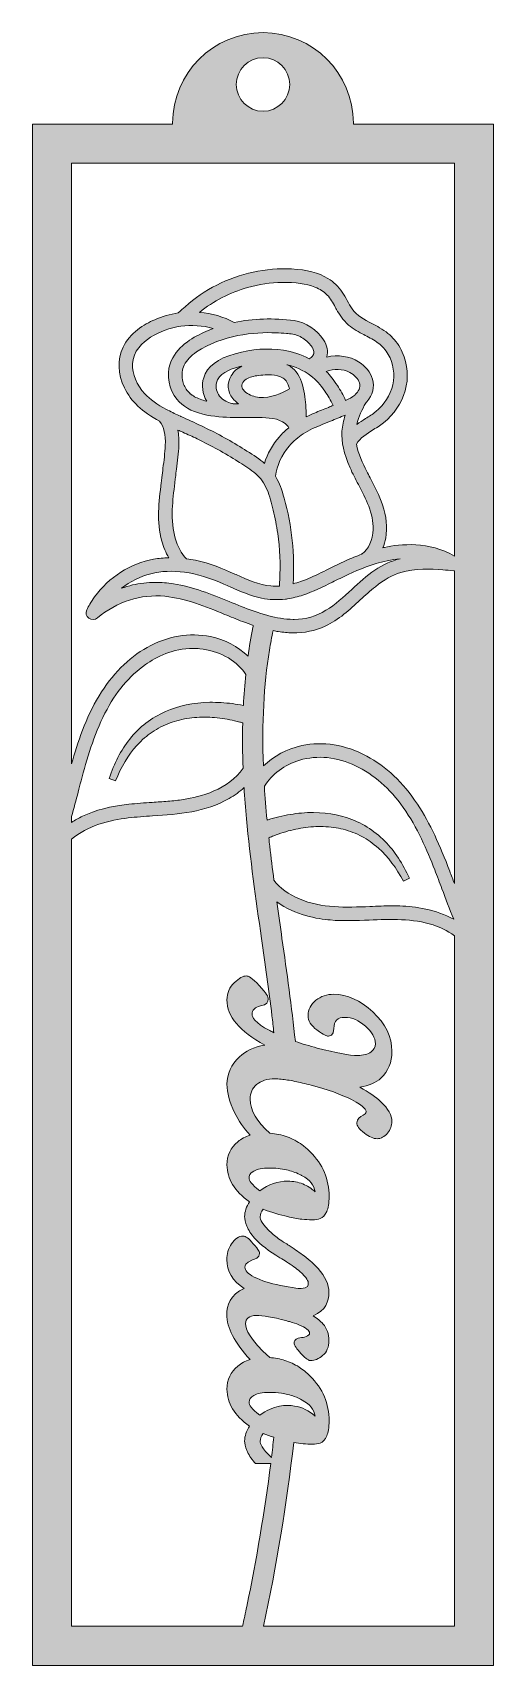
# Model space of a CAD drawing. Extents: x 1255 to 1745, y -1407 to 327.
import ezdxf

# ---------------------------------------------------------------- set-up
doc = ezdxf.new("R2010")
doc.units = 0
doc.header["$MEASUREMENT"] = 0
doc.layers.add('Layer 1', color=7, linetype='Continuous')

msp = doc.modelspace()

# ---------------------------------------------------------------- hatches: boundary and pattern name
at = {"layer": 'Layer 1', "true_color": 0x231f20}
h = msp.add_hatch(color=250, dxfattribs=at)
h.dxf.hatch_style = 2
edge = h.paths.add_edge_path()
edge.add_spline(control_points=[(1596.1, 229.7), (1596.1, 229.7), (1596.1, 230.9), (1596.1, 230.9), (1596.1, 284), (1553.1, 327.1), (1500, 327.1), (1446.9, 327.1), (1403.9, 284), (1403.9, 230.9), (1403.9, 230.9), (1403.9, 229.7), (1403.9, 229.7), (1403.9, 229.7), (1255, 229.7), (1255, 229.7), (1255, 229.7), (1255, -1407.1), (1255, -1407.1), (1255, -1407.1), (1745, -1407.1), (1745, -1407.1), (1745, -1407.1), (1745, 229.7), (1745, 229.7), (1745, 229.7), (1596.1, 229.7), (1596.1, 229.7)], knot_values=[0, 0, 0, 0, 1, 1, 1, 2, 2, 2, 3, 3, 3, 4, 4, 4, 5, 5, 5, 6, 6, 6, 7, 7, 7, 8, 8, 8, 9, 9, 9, 9], degree=3, periodic=1)
edge = h.paths.add_edge_path()
edge.add_spline(control_points=[(1500, 300.4), (1515.7, 300.4), (1528.4, 287.7), (1528.4, 272), (1528.4, 256.4), (1515.7, 243.6), (1500, 243.6), (1484.3, 243.6), (1471.6, 256.4), (1471.6, 272), (1471.6, 287.7), (1484.3, 300.4), (1500, 300.4)], knot_values=[0, 0, 0, 0, 1, 1, 1, 2, 2, 2, 3, 3, 3, 4, 4, 4, 4], degree=3, periodic=1)
edge = h.paths.add_edge_path()
edge.add_spline(control_points=[(1296.4, -505.6), (1298.8, -496.9), (1301.1, -488.1), (1303.4, -479.5), (1304.4, -475.5), (1305.4, -471.6), (1306.5, -467.7), (1312.5, -445.1), (1319.9, -419.1), (1331.9, -395.8), (1343.4, -373.4), (1357.9, -356.1), (1375, -344.1), (1386.5, -336), (1404.3, -326.9), (1425.6, -326.9), (1427.9, -326.9), (1430.3, -327), (1432.8, -327.3), (1452.4, -329.2), (1470.2, -338.6), (1480.4, -352.7), (1480.8, -353.3), (1481.3, -353.9), (1481.7, -354.6), (1480.6, -365.4), (1479.7, -376.4), (1479.1, -387.5), (1475.1, -386.7), (1471, -386.1), (1467.5, -385.6), (1459.4, -384.6), (1451.3, -384.1), (1443.5, -384.2), (1425.9, -384.6), (1410, -387.9), (1396.2, -394.1), (1388.8, -397.3), (1381.8, -401.5), (1375.3, -406.4), (1369.4, -411), (1363.8, -416.5), (1358.2, -423.4), (1348.9, -435.2), (1341.6, -449.2), (1336.5, -465.1), (1336.5, -465.1), (1343.2, -467.6), (1343.2, -467.6), (1349, -452.9), (1356.6, -440.2), (1365.8, -429.9), (1371.3, -424.1), (1376.6, -419.5), (1382.1, -415.8), (1388.1, -411.8), (1394.5, -408.5), (1401.1, -406.1), (1407.4, -403.7), (1414.4, -402), (1421.8, -401), (1428.7, -400.1), (1435.9, -399.8), (1443.3, -400.1), (1450.3, -400.4), (1457.5, -401.3), (1464.7, -402.7), (1467.8, -403.4), (1471.6, -404.2), (1475.2, -405.2), (1476.4, -405.5), (1477.5, -405.8), (1478.4, -406.1), (1478.1, -421.7), (1478.2, -437.9), (1478.8, -454.2), (1463.5, -477), (1432.7, -484.8), (1415.5, -487.4), (1410, -488.2), (1404.4, -488.8), (1398.8, -489.3), (1393.2, -489.8), (1387.6, -490.1), (1382.1, -490.5), (1373.9, -491), (1365.5, -491.6), (1357.2, -492.5), (1337.4, -494.6), (1321.8, -498.7), (1308, -505.2), (1303.9, -507.2), (1300, -509.4), (1296.4, -511.8), (1296.4, -511.8), (1296.4, -505.6), (1296.4, -505.6)], knot_values=[0, 0, 0, 0, 1, 1, 1, 2, 2, 2, 3, 3, 3, 4, 4, 4, 5, 5, 5, 6, 6, 6, 7, 7, 7, 8, 8, 8, 9, 9, 9, 10, 10, 10, 11, 11, 11, 12, 12, 12, 13, 13, 13, 14, 14, 14, 15, 15, 15, 16, 16, 16, 17, 17, 17, 18, 18, 18, 19, 19, 19, 20, 20, 20, 21, 21, 21, 22, 22, 22, 23, 23, 23, 24, 24, 24, 25, 25, 25, 26, 26, 26, 27, 27, 27, 28, 28, 28, 29, 29, 29, 30, 30, 30, 31, 31, 31, 32, 32, 32, 32], degree=3, periodic=1)
edge = h.paths.add_edge_path()
edge.add_spline(control_points=[(1478.2, -1365.6), (1478.2, -1365.6), (1296.4, -1365.6), (1296.4, -1365.6), (1296.4, -1365.6), (1296.4, -529.7), (1296.4, -529.7), (1313.1, -515.1), (1337, -509.3), (1356.6, -507), (1365.1, -506), (1374, -505.4), (1382.6, -504.9), (1410.2, -503), (1438.7, -501), (1463.9, -486.4), (1469.8, -483), (1475.2, -479.1), (1479.9, -474.7), (1480.5, -485.6), (1481.4, -496.7), (1482.4, -507.9), (1486.3, -550.4), (1492.4, -593.3), (1498.4, -634.9), (1502.2, -661.8), (1506.2, -689.7), (1509.5, -717.2), (1510.3, -723), (1510.9, -729), (1511.6, -735.2), (1510.1, -734.4), (1508.5, -733.6), (1507.1, -732.9), (1490.8, -724.3), (1488.4, -718.4), (1488.4, -715.6), (1488.4, -713.4), (1489.1, -711.6), (1490.6, -710), (1492.3, -708.3), (1494.5, -707.2), (1497.4, -706.7), (1504.1, -705.4), (1505.6, -702.1), (1505.6, -699.5), (1505.6, -697), (1503.9, -693.6), (1496.1, -685.1), (1488.1, -676.6), (1484.8, -674.8), (1482.2, -674.8), (1478.8, -674.8), (1474.8, -677.1), (1469.5, -682), (1464.3, -686.8), (1461.7, -693), (1461.7, -700.3), (1461.7, -717.8), (1474.9, -733.6), (1501.9, -748.3), (1490.4, -750.4), (1481.4, -754.6), (1474.9, -760.8), (1466.1, -769.1), (1461.7, -778.9), (1461.7, -789.9), (1461.7, -798.8), (1464.4, -808.9), (1469.8, -819.9), (1474.1, -828.7), (1479.6, -836.7), (1486.2, -843.9), (1481.3, -845.5), (1476.9, -847.8), (1473.1, -850.9), (1465.5, -857.2), (1461.7, -865.4), (1461.7, -875.5), (1461.7, -890.2), (1469.7, -903.4), (1485.6, -914.7), (1482.2, -919.9), (1480.5, -925.2), (1480.5, -930.5), (1480.5, -933.1), (1481.3, -936.4), (1482.9, -940.6), (1484.5, -944.7), (1487.2, -948.9), (1491, -953.2), (1497.3, -960.3), (1506.4, -967.3), (1518, -974.1), (1520.7, -975.7), (1523, -977.1), (1525, -978.4), (1530.6, -982), (1535.4, -985.4), (1539, -988.6), (1547, -995.4), (1548.2, -999.5), (1548.2, -1001.3), (1548.2, -1003.1), (1548.2, -1006.4), (1540.6, -1006.8), (1540.2, -1006.8), (1539.8, -1006.8), (1539.3, -1006.8), (1537.6, -1006.8), (1533.4, -1006.2), (1526.8, -1005.1), (1524.4, -1004.6), (1521.6, -1004.1), (1518.6, -1003.5), (1507.4, -1001.4), (1498, -998.4), (1490.5, -994.6), (1484.1, -991.3), (1480.8, -987.7), (1480.8, -984.1), (1480.8, -982.9), (1480.8, -979.5), (1488.9, -976.5), (1490.9, -975.8), (1496.3, -974), (1496.3, -969.6), (1496.3, -968), (1495.8, -966.4), (1489.7, -959.2), (1484.8, -953.5), (1481.7, -951.2), (1478.9, -951.2), (1474.3, -951.2), (1470.1, -954), (1466.5, -959.4), (1463.1, -964.4), (1461.5, -970), (1461.5, -976.1), (1461.5, -988.5), (1467.7, -998.8), (1480, -1006.7), (1464.9, -1013.4), (1461.5, -1025.1), (1461.5, -1034.3), (1461.5, -1048.5), (1469.6, -1064.2), (1486.2, -1082.2), (1481.2, -1083.8), (1476.8, -1086.1), (1473.1, -1089.2), (1465.5, -1095.5), (1461.7, -1103.7), (1461.7, -1113.8), (1461.7, -1128.5), (1469.7, -1141.7), (1485.6, -1153), (1482.2, -1158.2), (1480.5, -1163.5), (1480.5, -1168.8), (1480.5, -1171.4), (1481.3, -1174.7), (1482.9, -1178.9), (1484.5, -1183), (1487.2, -1187.2), (1490.9, -1191.5), (1490.9, -1191.5), (1492, -1192.7), (1492, -1192.7), (1492, -1192.7), (1508.2, -1192.7), (1508.2, -1192.7), (1501.8, -1243.4), (1493.2, -1294.4), (1482.7, -1344.5), (1481.3, -1351.3), (1479.8, -1358.4), (1478.2, -1365.6)], knot_values=[0, 0, 0, 0, 1, 1, 1, 2, 2, 2, 3, 3, 3, 4, 4, 4, 5, 5, 5, 6, 6, 6, 7, 7, 7, 8, 8, 8, 9, 9, 9, 10, 10, 10, 11, 11, 11, 12, 12, 12, 13, 13, 13, 14, 14, 14, 15, 15, 15, 16, 16, 16, 17, 17, 17, 18, 18, 18, 19, 19, 19, 20, 20, 20, 21, 21, 21, 22, 22, 22, 23, 23, 23, 24, 24, 24, 25, 25, 25, 26, 26, 26, 27, 27, 27, 28, 28, 28, 29, 29, 29, 30, 30, 30, 31, 31, 31, 32, 32, 32, 33, 33, 33, 34, 34, 34, 35, 35, 35, 36, 36, 36, 37, 37, 37, 38, 38, 38, 39, 39, 39, 40, 40, 40, 41, 41, 41, 42, 42, 42, 43, 43, 43, 44, 44, 44, 45, 45, 45, 46, 46, 46, 47, 47, 47, 48, 48, 48, 49, 49, 49, 50, 50, 50, 51, 51, 51, 52, 52, 52, 53, 53, 53, 54, 54, 54, 55, 55, 55, 56, 56, 56, 57, 57, 57, 58, 58, 58, 59, 59, 59, 59], degree=3, periodic=1)
edge = h.paths.add_edge_path()
edge.add_spline(control_points=[(1522.5, -167.4), (1520, -158.1), (1517.3, -151.3), (1514, -145.4), (1513.7, -145), (1513.4, -144.5), (1513.2, -144.1), (1514.6, -132.8), (1519.8, -121.4), (1528, -112), (1532.4, -106.9), (1537.4, -102.6), (1542.7, -99.1), (1549.1, -94.9), (1556.3, -91.9), (1563.6, -88.9), (1563.6, -88.9), (1571.9, -85.5), (1571.9, -85.5), (1577.1, -83.4), (1582.3, -81.3), (1587.5, -79.2), (1585.5, -85), (1584.4, -90.6), (1584, -96.1), (1583.2, -107.7), (1586, -120.1), (1592.6, -135.2), (1595.2, -141.1), (1598.4, -147.1), (1601.4, -152.8), (1609.4, -168), (1617.7, -183.6), (1617, -200.6), (1616.6, -211.8), (1612.4, -221.2), (1605.4, -226.4), (1605.2, -226.6), (1605, -226.7), (1604.9, -226.9), (1599.4, -228.9), (1593.8, -231.2), (1587.7, -233.9), (1581.7, -236.6), (1575.7, -239.6), (1569.9, -242.5), (1562.9, -246), (1555.6, -249.6), (1548.3, -252.7), (1542.6, -255.2), (1537.2, -257), (1532, -258.3), (1534, -227.5), (1530.8, -196.9), (1522.5, -167.4)], knot_values=[0, 0, 0, 0, 1, 1, 1, 2, 2, 2, 3, 3, 3, 4, 4, 4, 5, 5, 5, 6, 6, 6, 7, 7, 7, 8, 8, 8, 9, 9, 9, 10, 10, 10, 11, 11, 11, 12, 12, 12, 13, 13, 13, 14, 14, 14, 15, 15, 15, 16, 16, 16, 17, 17, 17, 18, 18, 18, 18], degree=3, periodic=1)
edge = h.paths.add_edge_path()
edge.add_spline(control_points=[(1409.4, -95), (1411.2, -95.8), (1412.9, -96.5), (1414.6, -97.3), (1420, -99.7), (1425, -101.9), (1430, -104.3), (1444.8, -111.5), (1459.4, -119.6), (1473.4, -128.4), (1473.4, -128.4), (1475.1, -129.5), (1475.1, -129.5), (1481, -133.1), (1487.1, -137), (1492.3, -141.5), (1497.4, -146), (1501.4, -151.5), (1504.3, -158.4), (1507.2, -165.2), (1509.1, -172.6), (1510.9, -180.1), (1512.9, -188.3), (1514.5, -196.6), (1515.6, -204.8), (1517.9, -220.9), (1518.7, -237.7), (1517.8, -254.6), (1517.7, -256.7), (1517.6, -258.7), (1517.4, -260.7), (1514.4, -260.9), (1511.4, -260.9), (1508.5, -260.6), (1495.7, -259.5), (1483.4, -254), (1471.5, -248.6), (1471.5, -248.6), (1470.1, -248), (1470.1, -248), (1457.3, -242.3), (1443.4, -236.6), (1428.3, -233.4), (1425, -232.8), (1421.8, -232.2), (1418.6, -231.8), (1407.7, -220), (1402.6, -202.5), (1403.5, -179.5), (1403.9, -170.1), (1405.1, -160.4), (1406.2, -151), (1406.4, -149.2), (1406.7, -147.3), (1406.9, -145.4), (1407.2, -142.4), (1407.6, -139.4), (1408, -136.4), (1409.1, -128.2), (1410.2, -119.7), (1410.5, -111.3), (1410.8, -105.4), (1410.4, -100), (1409.4, -95)], knot_values=[0, 0, 0, 0, 1, 1, 1, 2, 2, 2, 3, 3, 3, 4, 4, 4, 5, 5, 5, 6, 6, 6, 7, 7, 7, 8, 8, 8, 9, 9, 9, 10, 10, 10, 11, 11, 11, 12, 12, 12, 13, 13, 13, 14, 14, 14, 15, 15, 15, 16, 16, 16, 17, 17, 17, 18, 18, 18, 19, 19, 19, 20, 20, 20, 21, 21, 21, 21], degree=3, periodic=1)
edge = h.paths.add_edge_path()
edge.add_spline(control_points=[(1467.8, -61.4), (1469.5, -63.5), (1471.6, -65.5), (1474, -67.2), (1472, -67.2), (1470, -67.2), (1468.1, -67.2), (1467.7, -67), (1467.4, -66.9), (1467, -66.8), (1467, -66.8), (1466.8, -66.7), (1466.8, -66.7), (1463, -65.9), (1457.6, -63.8), (1453.8, -58.9), (1450.7, -54.9), (1449.4, -49.6), (1450.4, -45), (1452.7, -35.1), (1464.5, -30.7), (1473.2, -28.2), (1474.5, -27.8), (1475.9, -27.5), (1477.4, -27.1), (1472.5, -29.6), (1468.6, -33.1), (1466, -37.5), (1461.5, -45.2), (1462.2, -54.3), (1467.8, -61.4)], knot_values=[0, 0, 0, 0, 1, 1, 1, 2, 2, 2, 3, 3, 3, 4, 4, 4, 5, 5, 5, 6, 6, 6, 7, 7, 7, 8, 8, 8, 9, 9, 9, 10, 10, 10, 10], degree=3, periodic=1)
edge = h.paths.add_edge_path()
edge.add_spline(control_points=[(1440.1, -64.3), (1435.1, -63.1), (1430.8, -61.5), (1427.3, -59.6), (1426.3, -59), (1425.5, -58.5), (1424.7, -58), (1424.7, -58), (1424.4, -57.7), (1424.4, -57.7), (1424.2, -57.6), (1423.9, -57.4), (1423.7, -57.2), (1423.7, -57.2), (1423.7, -57.2), (1423.7, -57.2), (1423.7, -57.2), (1423.4, -57), (1423.4, -57), (1423.2, -56.8), (1423, -56.7), (1422.8, -56.5), (1422.8, -56.5), (1422.7, -56.4), (1422.7, -56.4), (1422, -55.8), (1421.4, -55.2), (1420.8, -54.6), (1420.4, -54.2), (1420.1, -53.9), (1419.8, -53.5), (1419.8, -53.5), (1419.4, -53), (1419.4, -53), (1419.3, -52.9), (1419.2, -52.8), (1419.1, -52.7), (1417.8, -51), (1416.9, -49.4), (1416.1, -47.6), (1415.4, -45.9), (1414.8, -44), (1414.4, -41.7), (1413.3, -36), (1414, -30.5), (1416.2, -26.1), (1418.9, -20.8), (1423.3, -16), (1429.3, -12.1), (1456.9, 6.3), (1490.5, 9.1), (1513.7, 8.3), (1517.4, 8.2), (1521.2, 7.9), (1525.1, 7.6), (1525.1, 7.6), (1526.3, 7.4), (1526.3, 7.4), (1528.8, 7.2), (1531.1, 7), (1533.2, 6.5), (1537.3, 5.5), (1541.6, 3.3), (1545.3, 0.4), (1547.2, -1.1), (1549, -2.9), (1550.6, -4.7), (1551, -5.2), (1551.6, -6.1), (1552.2, -7), (1552.4, -7.4), (1552.7, -7.8), (1552.9, -8.3), (1552.9, -8.3), (1553, -8.5), (1553, -8.5), (1553.1, -8.7), (1553.2, -8.8), (1553.2, -8.9), (1553.2, -8.9), (1553.3, -9.1), (1553.3, -9.1), (1553.3, -9.1), (1553.3, -9.1), (1553.3, -9.1), (1553.3, -9.1), (1553.4, -9.3), (1553.4, -9.3), (1553.7, -10), (1553.9, -10.8), (1554.1, -11.7), (1554.1, -11.8), (1554.1, -11.8), (1554.1, -11.8), (1554.1, -11.8), (1554.1, -11.8), (1554.1, -11.8), (1554.1, -11.9), (1554.1, -12), (1554.1, -12.1), (1554.1, -12.1), (1554.1, -12.4), (1554.1, -12.4), (1554.1, -12.5), (1554.1, -12.6), (1554.1, -12.7), (1554.1, -12.8), (1554.1, -13.1), (1554.1, -13.2), (1554.1, -13.3), (1554, -13.4), (1554, -13.5), (1554, -13.6), (1554, -13.8), (1553.9, -13.9), (1553.9, -13.9), (1553.8, -14.2), (1553.8, -14.2), (1553.8, -14.4), (1553.7, -14.6), (1553.6, -14.8), (1553.3, -15.4), (1553, -16), (1552.6, -16.4), (1551.7, -17.5), (1550.6, -18.4), (1549.1, -19.3), (1540.7, -14.8), (1531.3, -11.7), (1521.7, -10.2), (1505.7, -7.7), (1488.4, -9), (1470.3, -14), (1470.3, -14), (1470.3, -14), (1470.3, -14), (1451.6, -19.2), (1440.7, -27.5), (1436.9, -39.5), (1434.4, -47.5), (1435.6, -56.8), (1440.1, -64.3)], knot_values=[0, 0, 0, 0, 1, 1, 1, 2, 2, 2, 3, 3, 3, 4, 4, 4, 5, 5, 5, 6, 6, 6, 7, 7, 7, 8, 8, 8, 9, 9, 9, 10, 10, 10, 11, 11, 11, 12, 12, 12, 13, 13, 13, 14, 14, 14, 15, 15, 15, 16, 16, 16, 17, 17, 17, 18, 18, 18, 19, 19, 19, 20, 20, 20, 21, 21, 21, 22, 22, 22, 23, 23, 23, 24, 24, 24, 25, 25, 25, 26, 26, 26, 27, 27, 27, 28, 28, 28, 29, 29, 29, 30, 30, 30, 31, 31, 31, 32, 32, 32, 33, 33, 33, 34, 34, 34, 35, 35, 35, 36, 36, 36, 37, 37, 37, 38, 38, 38, 39, 39, 39, 40, 40, 40, 41, 41, 41, 42, 42, 42, 43, 43, 43, 44, 44, 44, 45, 45, 45, 46, 46, 46, 47, 47, 47, 47], degree=3, periodic=1)
edge = h.paths.add_edge_path()
edge.add_spline(control_points=[(1545.5, -68.3), (1545.5, -68.3), (1545.5, -68.3), (1545.5, -68.3), (1544.9, -61.3), (1543.8, -52.2), (1541, -43.8), (1538.3, -35.7), (1533.3, -29.6), (1526.8, -26.2), (1526.3, -26), (1525.9, -25.8), (1525.5, -25.6), (1534.3, -27.7), (1543, -31.4), (1551, -37.5), (1556.2, -41.5), (1561, -46.8), (1565.8, -53.8), (1568.7, -58.1), (1572.3, -63.4), (1574.5, -68.9), (1572.9, -69.6), (1571.3, -70.2), (1569.7, -70.9), (1564.7, -72.9), (1559.6, -74.9), (1554.6, -77), (1552.1, -78.1), (1549.1, -79.4), (1545.9, -80.9), (1546, -76.6), (1545.8, -72.4), (1545.5, -68.3)], knot_values=[0, 0, 0, 0, 1, 1, 1, 2, 2, 2, 3, 3, 3, 4, 4, 4, 5, 5, 5, 6, 6, 6, 7, 7, 7, 8, 8, 8, 9, 9, 9, 10, 10, 10, 11, 11, 11, 11], degree=3, periodic=1)
edge = h.paths.add_edge_path()
edge.add_spline(control_points=[(1477.8, -46.1), (1479.5, -41.6), (1484.3, -39.5), (1488, -38.4), (1492.6, -37.2), (1497.9, -36.5), (1504.7, -36.4), (1505.1, -36.4), (1505.6, -36.4), (1506.1, -36.4), (1510, -36.4), (1514.6, -36.7), (1518.7, -38.4), (1522.5, -40), (1525.3, -42.9), (1526.8, -47), (1527.3, -48.3), (1527.7, -49.6), (1528.1, -51.1), (1519.9, -55.9), (1508.3, -61.3), (1496.1, -60.3), (1490.8, -59.8), (1485.8, -58), (1481.9, -55.1), (1479.3, -53.1), (1476.4, -49.9), (1477.8, -46.1)], knot_values=[0, 0, 0, 0, 1, 1, 1, 2, 2, 2, 3, 3, 3, 4, 4, 4, 5, 5, 5, 6, 6, 6, 7, 7, 7, 8, 8, 8, 9, 9, 9, 9], degree=3, periodic=1)
edge = h.paths.add_edge_path()
edge.add_spline(control_points=[(1598, -57.4), (1598, -57.4), (1597.9, -57.5), (1597.9, -57.5), (1597.8, -57.6), (1597.7, -57.7), (1597.6, -57.8), (1594.8, -60.2), (1591.4, -62), (1587.9, -63.5), (1585.7, -57.9), (1582.3, -52.6), (1579.1, -47.7), (1575.1, -41.7), (1571.3, -36.8), (1567.3, -32.8), (1575.6, -29.6), (1584.8, -29.9), (1592.4, -33.8), (1594.9, -35.2), (1597.1, -36.9), (1598.9, -38.8), (1600.6, -40.7), (1601.9, -42.8), (1602.5, -44.9), (1604.1, -50.1), (1601.2, -54.3), (1598.5, -56.9), (1598.4, -57), (1598.2, -57.2), (1598, -57.4)], knot_values=[0, 0, 0, 0, 1, 1, 1, 2, 2, 2, 3, 3, 3, 4, 4, 4, 5, 5, 5, 6, 6, 6, 7, 7, 7, 8, 8, 8, 9, 9, 9, 10, 10, 10, 10], degree=3, periodic=1)
edge = h.paths.add_edge_path()
edge.add_spline(control_points=[(1609.1, -66.7), (1609.6, -66.2), (1610.1, -65.7), (1610.6, -65.1), (1616.7, -58), (1618.9, -49.2), (1616.4, -41), (1614.3, -33.7), (1609, -27.2), (1601.7, -22.5), (1592.1, -16.5), (1579.6, -14.8), (1567.9, -17.5), (1567.9, -17.4), (1568, -17.4), (1568, -17.3), (1569.4, -11.5), (1568.1, -5.1), (1564.3, 0.8), (1557.6, 11.5), (1545.3, 19.5), (1533.2, 21.2), (1511.3, 24.1), (1489.3, 23.4), (1469.4, 19.3), (1458.1, 25.3), (1445.4, 28.9), (1432.4, 30), (1447.5, 42), (1465, 51), (1483.6, 56.3), (1495.7, 59.8), (1508, 61.6), (1520.2, 61.8), (1534.7, 62), (1545.8, 60.5), (1555.2, 56.8), (1560.3, 54.8), (1564.9, 51.9), (1568.3, 48.4), (1571.9, 44.8), (1574.3, 40.2), (1576.9, 35.4), (1577.4, 34.6), (1577.8, 33.8), (1578.3, 33), (1581, 28), (1585, 21.5), (1591, 16.5), (1596.2, 12.2), (1602.1, 8.9), (1607.3, 6.3), (1607.3, 6.3), (1608.7, 5.5), (1608.7, 5.5), (1613.4, 3.1), (1618.3, 0.5), (1622.6, -2.7), (1626.7, -5.7), (1630.4, -9.8), (1633.2, -14.7), (1638.7, -24.3), (1640.5, -36.1), (1638, -46.9), (1635.5, -58), (1629.1, -68.1), (1620, -75.4), (1616.6, -78.2), (1612.9, -80.5), (1609, -82.9), (1605.9, -84.9), (1602.8, -86.8), (1599.7, -89.1), (1601.7, -80.6), (1605.6, -72.9), (1609.1, -66.7)], knot_values=[0, 0, 0, 0, 1, 1, 1, 2, 2, 2, 3, 3, 3, 4, 4, 4, 5, 5, 5, 6, 6, 6, 7, 7, 7, 8, 8, 8, 9, 9, 9, 10, 10, 10, 11, 11, 11, 12, 12, 12, 13, 13, 13, 14, 14, 14, 15, 15, 15, 16, 16, 16, 17, 17, 17, 18, 18, 18, 19, 19, 19, 20, 20, 20, 21, 21, 21, 22, 22, 22, 23, 23, 23, 24, 24, 24, 25, 25, 25, 25], degree=3, periodic=1)
edge = h.paths.add_edge_path()
edge.add_spline(control_points=[(1447, 12.9), (1443.5, 11.6), (1440.1, 10.1), (1436.8, 8.6), (1424.5, 2.9), (1407.3, -6.8), (1401.2, -24.6), (1397.1, -36.8), (1400, -52), (1408.4, -62.4), (1414.4, -69.8), (1423.7, -75.1), (1435.9, -78.1), (1447.3, -81), (1459, -81.5), (1469, -81.6), (1473.1, -81.7), (1477.3, -81.6), (1481.4, -81.6), (1487.2, -81.5), (1493.2, -81.5), (1499, -81.7), (1509.2, -82.1), (1520.4, -83.5), (1525.9, -90.4), (1526.4, -90.9), (1526.9, -91.7), (1527.3, -92.6), (1523.6, -95.6), (1520.4, -98.8), (1517.5, -102.1), (1510.1, -110.6), (1504.6, -120.3), (1501.5, -130.4), (1500.3, -129.4), (1499.1, -128.4), (1497.8, -127.4), (1491.5, -122.6), (1484.6, -118.3), (1477.9, -114.2), (1471, -109.9), (1463.8, -105.7), (1456.4, -101.7), (1442.1, -93.9), (1427.1, -87.1), (1412.6, -80.5), (1412.6, -80.5), (1412.2, -80.4), (1412.2, -80.4), (1408.1, -78.5), (1403.4, -76.3), (1398.7, -73.9), (1398.2, -73.6), (1397.7, -73.3), (1397.2, -73.1), (1387.3, -67.8), (1380, -62.6), (1374.4, -56.6), (1365.6, -47.1), (1360.7, -35.5), (1361.2, -24.8), (1361.7, -11.3), (1371.9, -2), (1380.4, 3.5), (1399.7, 15.8), (1424.5, 19.1), (1447, 12.9)], knot_values=[0, 0, 0, 0, 1, 1, 1, 2, 2, 2, 3, 3, 3, 4, 4, 4, 5, 5, 5, 6, 6, 6, 7, 7, 7, 8, 8, 8, 9, 9, 9, 10, 10, 10, 11, 11, 11, 12, 12, 12, 13, 13, 13, 14, 14, 14, 15, 15, 15, 16, 16, 16, 17, 17, 17, 18, 18, 18, 19, 19, 19, 20, 20, 20, 21, 21, 21, 22, 22, 22, 22], degree=3, periodic=1)
edge = h.paths.add_edge_path()
edge.add_spline(control_points=[(1458.5, -258.6), (1460.7, -259.6), (1462.8, -260.5), (1465, -261.5), (1475.6, -266.3), (1486.7, -271.2), (1498.4, -273.6), (1506.6, -275.3), (1515.2, -275.6), (1524, -274.5), (1524.8, -274.6), (1525.4, -274.5), (1526.1, -274.3), (1531.5, -273.5), (1537, -272.1), (1542.5, -270.3), (1553.4, -266.7), (1563.7, -261.6), (1573.8, -256.6), (1576.5, -255.2), (1579.2, -253.9), (1581.9, -252.6), (1593, -247.2), (1606.2, -241.1), (1620.2, -236.9), (1627.5, -234.7), (1636.4, -232.6), (1645.9, -231.7), (1636.3, -234.1), (1627.3, -238.2), (1619, -243.8), (1610.1, -249.8), (1602.1, -257.2), (1594.4, -264.3), (1585.8, -272.2), (1576.9, -280.4), (1566.9, -286.5), (1556.6, -292.8), (1545.3, -296), (1533.3, -296.1), (1533.3, -296.1), (1532.1, -296.1), (1532.1, -296.1), (1527.8, -296.1), (1523.3, -295.7), (1518.7, -295), (1510.1, -293.7), (1500.9, -291.2), (1489.5, -287.2), (1480.9, -284.1), (1472.3, -280.6), (1464, -277.2), (1445.1, -269.5), (1425.6, -261.5), (1404.7, -258.3), (1398.2, -257.3), (1391.9, -256.8), (1385.7, -256.8), (1377.2, -256.8), (1368.9, -257.7), (1361.1, -259.6), (1357.2, -260.5), (1353.4, -261.7), (1349.6, -263.1), (1358.8, -255.9), (1369.4, -250.6), (1380.6, -247.7), (1402.9, -241.9), (1428.4, -245.4), (1458.5, -258.6)], knot_values=[0, 0, 0, 0, 1, 1, 1, 2, 2, 2, 3, 3, 3, 4, 4, 4, 5, 5, 5, 6, 6, 6, 7, 7, 7, 8, 8, 8, 9, 9, 9, 10, 10, 10, 11, 11, 11, 12, 12, 12, 13, 13, 13, 14, 14, 14, 15, 15, 15, 16, 16, 16, 17, 17, 17, 18, 18, 18, 19, 19, 19, 20, 20, 20, 21, 21, 21, 22, 22, 22, 23, 23, 23, 23], degree=3, periodic=1)
edge = h.paths.add_edge_path()
edge.add_spline(control_points=[(1629.7, -531.8), (1623.4, -525.6), (1617.3, -520.7), (1610.9, -516.7), (1604, -512.5), (1596.6, -509.1), (1588.9, -506.6), (1574.5, -502), (1558.4, -500.3), (1540.9, -501.8), (1533.1, -502.5), (1525.1, -503.8), (1517, -505.7), (1513.3, -506.6), (1509.3, -507.7), (1505.4, -508.9), (1505.1, -509), (1504.7, -509.2), (1504.3, -509.3), (1503.1, -496.7), (1502.2, -484.9), (1501.5, -473.4), (1509.6, -460.4), (1522.8, -450.6), (1539, -445.7), (1557.7, -440.1), (1578.8, -442.1), (1598.4, -451.5), (1617.5, -460.6), (1635.1, -475.9), (1649.1, -495.9), (1664.2, -517.2), (1674.5, -541.3), (1682.6, -562.1), (1685.2, -568.8), (1687.8, -575.7), (1690.3, -582.3), (1694.3, -592.9), (1698.4, -603.8), (1702.8, -614.5), (1683.8, -604.1), (1661.8, -601.1), (1645.7, -600.5), (1642.9, -600.4), (1640.2, -600.4), (1637.5, -600.4), (1629.5, -600.4), (1621.5, -600.7), (1613.7, -601.1), (1588.4, -602.1), (1562.3, -603.1), (1538.8, -593.1), (1527.4, -588.4), (1518.1, -581.5), (1511.6, -573.2), (1510, -560.9), (1508.5, -548.8), (1507.2, -537.1), (1506.9, -534.1), (1506.5, -531.1), (1506.2, -528.2), (1506.2, -528.2), (1506.5, -528), (1506.5, -528), (1508.1, -527.3), (1509.8, -526.6), (1511.5, -526), (1514.6, -524.7), (1517.8, -523.6), (1521.6, -522.4), (1528.7, -520.2), (1535.8, -518.6), (1542.7, -517.6), (1550, -516.5), (1557.2, -516), (1564.1, -516.2), (1571.7, -516.5), (1578.8, -517.4), (1585.3, -519.1), (1592.2, -520.9), (1598.9, -523.4), (1605.2, -526.7), (1611, -529.8), (1616.8, -533.9), (1622.8, -539.1), (1633.1, -548.4), (1642, -560.2), (1649.3, -574.2), (1649.3, -574.2), (1655.7, -571.1), (1655.7, -571.1), (1648.9, -555.8), (1640.2, -542.6), (1629.7, -531.8)], knot_values=[0, 0, 0, 0, 1, 1, 1, 2, 2, 2, 3, 3, 3, 4, 4, 4, 5, 5, 5, 6, 6, 6, 7, 7, 7, 8, 8, 8, 9, 9, 9, 10, 10, 10, 11, 11, 11, 12, 12, 12, 13, 13, 13, 14, 14, 14, 15, 15, 15, 16, 16, 16, 17, 17, 17, 18, 18, 18, 19, 19, 19, 20, 20, 20, 21, 21, 21, 22, 22, 22, 23, 23, 23, 24, 24, 24, 25, 25, 25, 26, 26, 26, 27, 27, 27, 28, 28, 28, 29, 29, 29, 30, 30, 30, 31, 31, 31, 31], degree=3, periodic=1)
edge = h.paths.add_edge_path()
edge.add_spline(control_points=[(1490.1, -882.1), (1493.8, -879.9), (1499.4, -878.9), (1506.5, -878.9), (1513.1, -878.9), (1519.3, -879.5), (1525, -880.8), (1529.9, -881.9), (1534.6, -883.5), (1539, -885.6), (1540, -886), (1540.9, -886.5), (1541.8, -887), (1549.9, -891.4), (1554.4, -897), (1555.5, -904.1), (1551.4, -900.4), (1547, -897.7), (1542.4, -895.8), (1537.5, -893.8), (1532.1, -892.8), (1526.5, -892.8), (1526.5, -892.8), (1526.3, -892.8), (1526.3, -892.8), (1515.9, -892.8), (1506, -896.2), (1496.8, -902.9), (1487.4, -896.5), (1485.3, -892), (1485.3, -889.3), (1485.3, -887.4), (1485.8, -884.5), (1490.1, -882.1)], knot_values=[0, 0, 0, 0, 1, 1, 1, 2, 2, 2, 3, 3, 3, 4, 4, 4, 5, 5, 5, 6, 6, 6, 7, 7, 7, 8, 8, 8, 9, 9, 9, 10, 10, 10, 11, 11, 11, 11], degree=3, periodic=1)
edge = h.paths.add_edge_path()
edge.add_spline(control_points=[(1496.8, -1141.2), (1487.4, -1134.8), (1485.3, -1130.3), (1485.3, -1127.6), (1485.3, -1124.5), (1486.8, -1122.2), (1490.1, -1120.4), (1493.8, -1118.2), (1499.3, -1117.2), (1506.5, -1117.2), (1511, -1117.2), (1515.4, -1117.5), (1519.5, -1118.1), (1524.3, -1118.8), (1528.9, -1119.9), (1533.2, -1121.4), (1536.3, -1122.6), (1539.1, -1123.8), (1541.8, -1125.3), (1549.9, -1129.7), (1554.4, -1135.3), (1555.5, -1142.4), (1548.9, -1136.5), (1541.5, -1132.9), (1533.4, -1131.6), (1531.2, -1131.2), (1528.9, -1131), (1526.5, -1131), (1523.4, -1131), (1520.4, -1131.3), (1517.5, -1131.9), (1510.3, -1133.3), (1503.4, -1136.4), (1496.8, -1141.2)], knot_values=[0, 0, 0, 0, 1, 1, 1, 2, 2, 2, 3, 3, 3, 4, 4, 4, 5, 5, 5, 6, 6, 6, 7, 7, 7, 8, 8, 8, 9, 9, 9, 10, 10, 10, 11, 11, 11, 11], degree=3, periodic=1)
edge = h.paths.add_edge_path()
edge.add_spline(control_points=[(1511.5, -1164.8), (1510.7, -1171.9), (1509.9, -1179.1), (1509, -1186.2), (1498.5, -1176.7), (1497, -1171.4), (1497, -1169.1), (1497, -1166.3), (1497.9, -1163.6), (1500, -1160.9), (1504.1, -1162.4), (1507.9, -1163.7), (1511.5, -1164.8)], knot_values=[0, 0, 0, 0, 1, 1, 1, 2, 2, 2, 3, 3, 3, 4, 4, 4, 4], degree=3, periodic=1)
edge = h.paths.add_edge_path()
edge.add_spline(control_points=[(1703.6, -1365.6), (1703.6, -1365.6), (1500.4, -1365.6), (1500.4, -1365.6), (1514.4, -1301.4), (1525.3, -1235.7), (1532.7, -1170.2), (1539.7, -1171.5), (1546.3, -1172.1), (1552.2, -1172.1), (1555.6, -1172.1), (1558.4, -1171.7), (1560.7, -1170.9), (1563.6, -1169.9), (1566, -1167.3), (1567.8, -1163.4), (1569.5, -1159.8), (1570.3, -1154.6), (1570.3, -1147.4), (1570.3, -1129.1), (1563.6, -1113.1), (1550.2, -1099.9), (1546.5, -1096.2), (1542.5, -1092.9), (1538.3, -1090.2), (1533.6, -1087.2), (1528.5, -1084.9), (1523.3, -1083.2), (1518.2, -1081.5), (1512.7, -1080.5), (1507.1, -1080.2), (1486, -1061.2), (1481.5, -1050), (1481.5, -1043.9), (1481.5, -1041.4), (1482.4, -1039.5), (1484.3, -1037.9), (1486.3, -1036.2), (1489.1, -1035.4), (1492.7, -1035.4), (1499.9, -1035.4), (1510.5, -1037.2), (1524.2, -1040.9), (1525.5, -1041.2), (1526.8, -1041.6), (1528.2, -1042), (1532.1, -1043.1), (1535.4, -1044.2), (1538.2, -1045.3), (1545.4, -1048.2), (1549.6, -1051.5), (1549.6, -1054.3), (1549.6, -1054.8), (1549.6, -1055.8), (1547.4, -1057.1), (1545.3, -1058.3), (1543.1, -1058.9), (1540.9, -1059), (1539.5, -1059), (1538.4, -1059.1), (1537.5, -1059.4), (1533.5, -1060.4), (1533.2, -1063.4), (1533.2, -1064.3), (1533.2, -1065.8), (1533.8, -1067.5), (1535.1, -1069.5), (1536.3, -1071.3), (1538, -1073.3), (1540.4, -1075.8), (1546.5, -1082.2), (1548.8, -1083.4), (1550.8, -1083.4), (1554.9, -1083.4), (1559.2, -1081.6), (1563.4, -1078.1), (1567.8, -1074.4), (1570.1, -1068.9), (1570.1, -1062), (1570.1, -1055.1), (1567.9, -1049.2), (1563.8, -1044.3), (1561.2, -1041.3), (1557.7, -1038.5), (1553.3, -1035.7), (1566.9, -1030.4), (1570.1, -1019.9), (1570.1, -1011.3), (1570.1, -1002.6), (1566.2, -993.9), (1558.5, -985.5), (1554.7, -981.3), (1549.7, -976.8), (1543.7, -972.2), (1539.4, -969), (1534.5, -965.5), (1529, -962), (1527.3, -960.9), (1525.6, -959.8), (1523.9, -958.7), (1518.6, -955.4), (1514.2, -952.3), (1510.8, -949.4), (1510.8, -949.4), (1509.4, -948.2), (1509.4, -948.2), (1498.6, -938.5), (1497, -933.2), (1497, -930.8), (1497, -928), (1497.9, -925.3), (1500, -922.6), (1509.4, -926.1), (1518.2, -928.7), (1526.2, -930.5), (1531.5, -931.8), (1536.5, -932.7), (1541.2, -933.2), (1544.9, -933.6), (1548.6, -933.8), (1552.2, -933.8), (1555.6, -933.8), (1558.4, -933.4), (1560.8, -932.6), (1563.6, -931.5), (1565.9, -929.1), (1567.8, -925.1), (1569.5, -921.5), (1570.3, -916.3), (1570.3, -909.1), (1570.3, -890.8), (1563.6, -874.8), (1550.2, -861.6), (1547.5, -858.8), (1544.5, -856.3), (1541.6, -854.2), (1536.7, -850.7), (1531.4, -847.8), (1525.7, -845.7), (1519.9, -843.6), (1513.7, -842.3), (1507.3, -841.9), (1493.3, -829.6), (1486.3, -817.5), (1486.3, -805.8), (1486.3, -799.2), (1488.5, -794.1), (1493.2, -790.2), (1498, -786.2), (1504.5, -784.1), (1512.7, -784.1), (1514.7, -784.1), (1517, -784.3), (1519.4, -784.5), (1523.5, -784.9), (1528.4, -785.7), (1533.9, -786.8), (1539, -787.8), (1544.8, -789.2), (1551.2, -790.8), (1568.3, -795.3), (1582.8, -800.5), (1594.2, -806.2), (1608.6, -813.6), (1609.8, -818), (1609.8, -819.1), (1609.8, -820.6), (1608.1, -821.8), (1606.6, -822.7), (1603.4, -824.4), (1599.8, -827), (1599.8, -830.8), (1599.8, -834), (1602.2, -837.3), (1607.8, -841.7), (1613, -845.7), (1617.4, -847.7), (1621.5, -847.7), (1625.5, -847.7), (1629.2, -845.7), (1632.5, -841.8), (1635.6, -838), (1637.1, -833.8), (1637.1, -829.4), (1637.1, -822.8), (1633.3, -815.9), (1625.4, -808.5), (1620, -803.4), (1612.5, -798.2), (1603, -793), (1612.6, -791.5), (1620.2, -788.3), (1625.6, -783.2), (1633.2, -776), (1637.1, -766.5), (1637.1, -754.9), (1637.1, -739.5), (1630.3, -725.5), (1616.8, -713), (1603.4, -700.6), (1589.5, -694.3), (1575.3, -694.3), (1568, -694.3), (1561.6, -696.5), (1556.3, -700.7), (1550.8, -705.2), (1547.9, -710.6), (1547.9, -716.7), (1547.9, -722.5), (1551.1, -727.7), (1557.4, -732.2), (1564.8, -737.6), (1567.5, -738.7), (1569.5, -738.7), (1570.5, -738.7), (1575.5, -738.3), (1575.5, -730.8), (1575.5, -722.4), (1579, -718.8), (1587.2, -718.8), (1594.6, -718.8), (1601.9, -722), (1609, -728.2), (1616, -734.4), (1619.5, -740.6), (1619.5, -746.8), (1619.5, -750.6), (1618.1, -753.4), (1614.9, -755.6), (1611.5, -758.1), (1606.7, -759.3), (1600.6, -759.3), (1592.3, -759.3), (1577.9, -756.6), (1557.7, -751.4), (1549.5, -749.2), (1541.6, -746.9), (1534.4, -744.4), (1530.5, -707.8), (1525.3, -670.9), (1520.2, -635.2), (1518.4, -622.4), (1516.5, -609.2), (1514.7, -596.2), (1534.1, -610.3), (1558, -614.3), (1571.5, -615.4), (1585.3, -616.6), (1599.3, -616), (1612.9, -615.5), (1635.6, -614.6), (1659, -613.6), (1680.9, -620.7), (1687.7, -622.9), (1696, -626.5), (1703.6, -632.1), (1703.6, -632.1), (1703.6, -1365.6), (1703.6, -1365.6)], knot_values=[0, 0, 0, 0, 1, 1, 1, 2, 2, 2, 3, 3, 3, 4, 4, 4, 5, 5, 5, 6, 6, 6, 7, 7, 7, 8, 8, 8, 9, 9, 9, 10, 10, 10, 11, 11, 11, 12, 12, 12, 13, 13, 13, 14, 14, 14, 15, 15, 15, 16, 16, 16, 17, 17, 17, 18, 18, 18, 19, 19, 19, 20, 20, 20, 21, 21, 21, 22, 22, 22, 23, 23, 23, 24, 24, 24, 25, 25, 25, 26, 26, 26, 27, 27, 27, 28, 28, 28, 29, 29, 29, 30, 30, 30, 31, 31, 31, 32, 32, 32, 33, 33, 33, 34, 34, 34, 35, 35, 35, 36, 36, 36, 37, 37, 37, 38, 38, 38, 39, 39, 39, 40, 40, 40, 41, 41, 41, 42, 42, 42, 43, 43, 43, 44, 44, 44, 45, 45, 45, 46, 46, 46, 47, 47, 47, 48, 48, 48, 49, 49, 49, 50, 50, 50, 51, 51, 51, 52, 52, 52, 53, 53, 53, 54, 54, 54, 55, 55, 55, 56, 56, 56, 57, 57, 57, 58, 58, 58, 59, 59, 59, 60, 60, 60, 61, 61, 61, 62, 62, 62, 63, 63, 63, 64, 64, 64, 65, 65, 65, 66, 66, 66, 67, 67, 67, 68, 68, 68, 69, 69, 69, 70, 70, 70, 71, 71, 71, 72, 72, 72, 73, 73, 73, 74, 74, 74, 75, 75, 75, 76, 76, 76, 77, 77, 77, 78, 78, 78, 79, 79, 79, 80, 80, 80, 81, 81, 81, 82, 82, 82, 83, 83, 83, 84, 84, 84, 85, 85, 85, 86, 86, 86, 86], degree=3, periodic=1)
edge = h.paths.add_edge_path()
edge.add_spline(control_points=[(1703.6, -576.7), (1702, -572.4), (1700.3, -568), (1698.6, -563.6), (1688, -535.9), (1678.1, -513.2), (1664.2, -492.3), (1648.9, -469.5), (1630.8, -452.3), (1610.3, -441.3), (1587.9, -429.2), (1563.4, -425.3), (1541.3, -430.2), (1525.5, -433.7), (1511.3, -441.2), (1500.4, -451.8), (1498.7, -406.3), (1500.8, -365.9), (1506.9, -328.8), (1508, -322), (1509.3, -315), (1510.8, -308.1), (1512.6, -308.5), (1514.4, -308.8), (1516.2, -309.1), (1521.4, -309.9), (1526.5, -310.3), (1531.3, -310.4), (1544.1, -310.6), (1555.6, -308.2), (1566.2, -303.3), (1580.6, -296.6), (1592.2, -285.8), (1603.5, -275.5), (1608.6, -270.7), (1614, -265.8), (1619.5, -261.4), (1628.8, -253.8), (1637.7, -248.9), (1646.5, -246.4), (1661.9, -241.9), (1678.6, -242.5), (1691.4, -243.5), (1695, -243.8), (1698.7, -244.1), (1703, -244.6), (1703.2, -244.6), (1703.4, -244.6), (1703.6, -244.6), (1703.6, -244.6), (1703.6, -576.7), (1703.6, -576.7)], knot_values=[0, 0, 0, 0, 1, 1, 1, 2, 2, 2, 3, 3, 3, 4, 4, 4, 5, 5, 5, 6, 6, 6, 7, 7, 7, 8, 8, 8, 9, 9, 9, 10, 10, 10, 11, 11, 11, 12, 12, 12, 13, 13, 13, 14, 14, 14, 15, 15, 15, 16, 16, 16, 17, 17, 17, 17], degree=3, periodic=1)
edge = h.paths.add_edge_path()
edge.add_spline(control_points=[(1703.6, -229), (1676.9, -212.8), (1645.8, -216.1), (1629.3, -219.6), (1628.7, -219.8), (1628.1, -219.9), (1627.5, -220), (1628.8, -216.8), (1629.9, -213.3), (1630.5, -209.7), (1632.5, -198.5), (1631.4, -186.6), (1627.1, -174.3), (1623.7, -164.3), (1618.7, -155), (1614, -145.9), (1612.8, -143.6), (1611.5, -141.2), (1610.4, -138.9), (1606, -130.4), (1601.3, -120.4), (1599.4, -110.1), (1603.3, -103.4), (1610.2, -99.1), (1617.4, -94.6), (1619.6, -93.2), (1621.8, -91.8), (1624, -90.4), (1635.9, -82.2), (1644.7, -71.1), (1649.6, -58.3), (1654.6, -45), (1654.8, -30.5), (1650.1, -17.3), (1647.8, -10.5), (1644.3, -4.4), (1639.8, 0.9), (1635.8, 5.6), (1630.6, 9.8), (1624, 13.7), (1621.3, 15.2), (1618.6, 16.6), (1615.9, 18), (1607.6, 22.3), (1599.7, 26.4), (1594.7, 33.7), (1592.8, 36.4), (1591.2, 39.4), (1589.5, 42.6), (1587.9, 45.5), (1586.3, 48.6), (1584.3, 51.5), (1580.3, 57.5), (1575.2, 62.4), (1569, 66.1), (1559.1, 72), (1546.8, 75.2), (1530.2, 76.1), (1516.8, 76.8), (1503.2, 75.6), (1489.5, 72.7), (1462.7, 66.9), (1437.6, 54.2), (1417.1, 36), (1414.8, 34), (1412.5, 31.8), (1409.9, 29.3), (1401.2, 28), (1392.8, 25.6), (1384.9, 22.2), (1373.6, 17.3), (1358.4, 8.2), (1351.1, -7), (1344.9, -19.8), (1345.5, -35.6), (1352.7, -50.3), (1359.7, -64.6), (1371.2, -75.5), (1390, -85.6), (1394.7, -91.7), (1396.6, -99.9), (1396.1, -111.3), (1395.7, -119.4), (1394.6, -127.6), (1393.6, -135.6), (1393.2, -138.8), (1392.8, -142.1), (1392.4, -145.3), (1392.2, -147.1), (1392, -148.9), (1391.7, -150.7), (1389.3, -171.2), (1386.7, -192.3), (1392.3, -212.9), (1394.1, -219.3), (1396.6, -225.2), (1399.8, -230.6), (1394.3, -230.8), (1388.9, -231.3), (1383.7, -232.2), (1359, -236.7), (1336.1, -251.3), (1320.9, -272.3), (1319, -274.8), (1317.3, -277.5), (1315.7, -280.1), (1314.7, -281.9), (1313.6, -283.9), (1312.7, -285.9), (1311.1, -289.1), (1311.9, -292.7), (1314.6, -294.9), (1317.3, -297), (1321.2, -296.9), (1323.9, -294.6), (1344.7, -277.3), (1370.2, -269.1), (1395.6, -271.6), (1417.8, -273.8), (1438.8, -282.5), (1459.2, -290.8), (1465.4, -293.3), (1471.9, -296), (1478.2, -298.4), (1482.3, -299.9), (1486.1, -301.3), (1489.7, -302.5), (1489.6, -303.3), (1489.4, -304), (1489.2, -304.8), (1487.2, -314.8), (1485.5, -324.9), (1484.1, -335.2), (1473.4, -325), (1459.5, -317.7), (1444, -314.4), (1422, -309.8), (1398.1, -313.9), (1376.8, -325.9), (1356.9, -337.1), (1339.2, -354.9), (1325.6, -377.3), (1311.3, -401.1), (1302.8, -427.1), (1296.4, -449.7), (1296.4, -449.7), (1296.4, 188.3), (1296.4, 188.3), (1296.4, 188.3), (1703.6, 188.3), (1703.6, 188.3), (1703.6, 188.3), (1703.6, -229), (1703.6, -229)], knot_values=[0, 0, 0, 0, 1, 1, 1, 2, 2, 2, 3, 3, 3, 4, 4, 4, 5, 5, 5, 6, 6, 6, 7, 7, 7, 8, 8, 8, 9, 9, 9, 10, 10, 10, 11, 11, 11, 12, 12, 12, 13, 13, 13, 14, 14, 14, 15, 15, 15, 16, 16, 16, 17, 17, 17, 18, 18, 18, 19, 19, 19, 20, 20, 20, 21, 21, 21, 22, 22, 22, 23, 23, 23, 24, 24, 24, 25, 25, 25, 26, 26, 26, 27, 27, 27, 28, 28, 28, 29, 29, 29, 30, 30, 30, 31, 31, 31, 32, 32, 32, 33, 33, 33, 34, 34, 34, 35, 35, 35, 36, 36, 36, 37, 37, 37, 38, 38, 38, 39, 39, 39, 40, 40, 40, 41, 41, 41, 42, 42, 42, 43, 43, 43, 44, 44, 44, 45, 45, 45, 46, 46, 46, 47, 47, 47, 48, 48, 48, 49, 49, 49, 50, 50, 50, 51, 51, 51, 51], degree=3, periodic=1)

# ---------------------------------------------------------------- linework, layer by layer
at = {"layer": 'Layer 1', "lineweight": 0}
for points, knots in [([(1596.1, 229.7), (1596.1, 229.7), (1596.1, 230.9), (1596.1, 230.9), (1596.1, 284), (1553.1, 327.1), (1500, 327.1), (1446.9, 327.1), (1403.9, 284), (1403.9, 230.9), (1403.9, 230.9), (1403.9, 229.7), (1403.9, 229.7), (1403.9, 229.7), (1255, 229.7), (1255, 229.7), (1255, 229.7), (1255, -1407.1), (1255, -1407.1), (1255, -1407.1), (1745, -1407.1), (1745, -1407.1), (1745, -1407.1), (1745, 229.7), (1745, 229.7), (1745, 229.7), (1596.1, 229.7), (1596.1, 229.7)], [0, 0, 0, 0, 1, 1, 1, 2, 2, 2, 3, 3, 3, 4, 4, 4, 5, 5, 5, 6, 6, 6, 7, 7, 7, 8, 8, 8, 9, 9, 9, 9]), ([(1500, 300.4), (1515.7, 300.4), (1528.4, 287.7), (1528.4, 272), (1528.4, 256.4), (1515.7, 243.6), (1500, 243.6), (1484.3, 243.6), (1471.6, 256.4), (1471.6, 272), (1471.6, 287.7), (1484.3, 300.4), (1500, 300.4)], [0, 0, 0, 0, 1, 1, 1, 2, 2, 2, 3, 3, 3, 4, 4, 4, 4]), ([(1703.6, -229), (1676.9, -212.8), (1645.8, -216.1), (1629.3, -219.6), (1628.7, -219.8), (1628.1, -219.9), (1627.5, -220), (1628.8, -216.8), (1629.9, -213.3), (1630.5, -209.7), (1632.5, -198.5), (1631.4, -186.6), (1627.1, -174.3), (1623.7, -164.3), (1618.7, -155), (1614, -145.9), (1612.8, -143.6), (1611.5, -141.2), (1610.4, -138.9), (1606, -130.4), (1601.3, -120.4), (1599.4, -110.1), (1603.3, -103.4), (1610.2, -99.1), (1617.4, -94.6), (1619.6, -93.2), (1621.8, -91.8), (1624, -90.4), (1635.9, -82.2), (1644.7, -71.1), (1649.6, -58.3), (1654.6, -45), (1654.8, -30.5), (1650.1, -17.3), (1647.8, -10.5), (1644.3, -4.4), (1639.8, 0.9), (1635.8, 5.6), (1630.6, 9.8), (1624, 13.7), (1621.3, 15.2), (1618.6, 16.6), (1615.9, 18), (1607.6, 22.3), (1599.7, 26.4), (1594.7, 33.7), (1592.8, 36.4), (1591.2, 39.4), (1589.5, 42.6), (1587.9, 45.5), (1586.3, 48.6), (1584.3, 51.5), (1580.3, 57.5), (1575.2, 62.4), (1569, 66.1), (1559.1, 72), (1546.8, 75.2), (1530.2, 76.1), (1516.8, 76.8), (1503.2, 75.6), (1489.5, 72.7), (1462.7, 66.9), (1437.6, 54.2), (1417.1, 36), (1414.8, 34), (1412.5, 31.8), (1409.9, 29.3), (1401.2, 28), (1392.8, 25.6), (1384.9, 22.2), (1373.6, 17.3), (1358.4, 8.2), (1351.1, -7), (1344.9, -19.8), (1345.5, -35.6), (1352.7, -50.3), (1359.7, -64.6), (1371.2, -75.5), (1390, -85.6), (1394.7, -91.7), (1396.6, -99.9), (1396.1, -111.3), (1395.7, -119.4), (1394.6, -127.6), (1393.6, -135.6), (1393.2, -138.8), (1392.8, -142.1), (1392.4, -145.3), (1392.2, -147.1), (1392, -148.9), (1391.7, -150.7), (1389.3, -171.2), (1386.7, -192.3), (1392.3, -212.9), (1394.1, -219.3), (1396.6, -225.2), (1399.8, -230.6), (1394.3, -230.8), (1388.9, -231.3), (1383.7, -232.2), (1359, -236.7), (1336.1, -251.3), (1320.9, -272.3), (1319, -274.8), (1317.3, -277.5), (1315.7, -280.1), (1314.7, -281.9), (1313.6, -283.9), (1312.7, -285.9), (1311.1, -289.1), (1311.9, -292.7), (1314.6, -294.9), (1317.3, -297), (1321.2, -296.9), (1323.9, -294.6), (1344.7, -277.3), (1370.2, -269.1), (1395.6, -271.6), (1417.8, -273.8), (1438.8, -282.5), (1459.2, -290.8), (1465.4, -293.3), (1471.9, -296), (1478.2, -298.4), (1482.3, -299.9), (1486.1, -301.3), (1489.7, -302.5), (1489.6, -303.3), (1489.4, -304), (1489.2, -304.8), (1487.2, -314.8), (1485.5, -324.9), (1484.1, -335.2), (1473.4, -325), (1459.5, -317.7), (1444, -314.4), (1422, -309.8), (1398.1, -313.9), (1376.8, -325.9), (1356.9, -337.1), (1339.2, -354.9), (1325.6, -377.3), (1311.3, -401.1), (1302.8, -427.1), (1296.4, -449.7), (1296.4, -449.7), (1296.4, 188.3), (1296.4, 188.3), (1296.4, 188.3), (1703.6, 188.3), (1703.6, 188.3), (1703.6, 188.3), (1703.6, -229), (1703.6, -229)], [0, 0, 0, 0, 1, 1, 1, 2, 2, 2, 3, 3, 3, 4, 4, 4, 5, 5, 5, 6, 6, 6, 7, 7, 7, 8, 8, 8, 9, 9, 9, 10, 10, 10, 11, 11, 11, 12, 12, 12, 13, 13, 13, 14, 14, 14, 15, 15, 15, 16, 16, 16, 17, 17, 17, 18, 18, 18, 19, 19, 19, 20, 20, 20, 21, 21, 21, 22, 22, 22, 23, 23, 23, 24, 24, 24, 25, 25, 25, 26, 26, 26, 27, 27, 27, 28, 28, 28, 29, 29, 29, 30, 30, 30, 31, 31, 31, 32, 32, 32, 33, 33, 33, 34, 34, 34, 35, 35, 35, 36, 36, 36, 37, 37, 37, 38, 38, 38, 39, 39, 39, 40, 40, 40, 41, 41, 41, 42, 42, 42, 43, 43, 43, 44, 44, 44, 45, 45, 45, 46, 46, 46, 47, 47, 47, 48, 48, 48, 49, 49, 49, 50, 50, 50, 51, 51, 51, 51]), ([(1609.1, -66.7), (1609.6, -66.2), (1610.1, -65.7), (1610.6, -65.1), (1616.7, -58), (1618.9, -49.2), (1616.4, -41), (1614.3, -33.7), (1609, -27.2), (1601.7, -22.5), (1592.1, -16.5), (1579.6, -14.8), (1567.9, -17.5), (1567.9, -17.4), (1568, -17.4), (1568, -17.3), (1569.4, -11.5), (1568.1, -5.1), (1564.3, 0.8), (1557.6, 11.5), (1545.3, 19.5), (1533.2, 21.2), (1511.3, 24.1), (1489.3, 23.4), (1469.4, 19.3), (1458.1, 25.3), (1445.4, 28.9), (1432.4, 30), (1447.5, 42), (1465, 51), (1483.6, 56.3), (1495.7, 59.8), (1508, 61.6), (1520.2, 61.8), (1534.7, 62), (1545.8, 60.5), (1555.2, 56.8), (1560.3, 54.8), (1564.9, 51.9), (1568.3, 48.4), (1571.9, 44.8), (1574.3, 40.2), (1576.9, 35.4), (1577.4, 34.6), (1577.8, 33.8), (1578.3, 33), (1581, 28), (1585, 21.5), (1591, 16.5), (1596.2, 12.2), (1602.1, 8.9), (1607.3, 6.3), (1607.3, 6.3), (1608.7, 5.5), (1608.7, 5.5), (1613.4, 3.1), (1618.3, 0.5), (1622.6, -2.7), (1626.7, -5.7), (1630.4, -9.8), (1633.2, -14.7), (1638.7, -24.3), (1640.5, -36.1), (1638, -46.9), (1635.5, -58), (1629.1, -68.1), (1620, -75.4), (1616.6, -78.2), (1612.9, -80.5), (1609, -82.9), (1605.9, -84.9), (1602.8, -86.8), (1599.7, -89.1), (1601.7, -80.6), (1605.6, -72.9), (1609.1, -66.7)], [0, 0, 0, 0, 1, 1, 1, 2, 2, 2, 3, 3, 3, 4, 4, 4, 5, 5, 5, 6, 6, 6, 7, 7, 7, 8, 8, 8, 9, 9, 9, 10, 10, 10, 11, 11, 11, 12, 12, 12, 13, 13, 13, 14, 14, 14, 15, 15, 15, 16, 16, 16, 17, 17, 17, 18, 18, 18, 19, 19, 19, 20, 20, 20, 21, 21, 21, 22, 22, 22, 23, 23, 23, 24, 24, 24, 25, 25, 25, 25]), ([(1447, 12.9), (1443.5, 11.6), (1440.1, 10.1), (1436.8, 8.6), (1424.5, 2.9), (1407.3, -6.8), (1401.2, -24.6), (1397.1, -36.8), (1400, -52), (1408.4, -62.4), (1414.4, -69.8), (1423.7, -75.1), (1435.9, -78.1), (1447.3, -81), (1459, -81.5), (1469, -81.6), (1473.1, -81.7), (1477.3, -81.6), (1481.4, -81.6), (1487.2, -81.5), (1493.2, -81.5), (1499, -81.7), (1509.2, -82.1), (1520.4, -83.5), (1525.9, -90.4), (1526.4, -90.9), (1526.9, -91.7), (1527.3, -92.6), (1523.6, -95.6), (1520.4, -98.8), (1517.5, -102.1), (1510.1, -110.6), (1504.6, -120.3), (1501.5, -130.4), (1500.3, -129.4), (1499.1, -128.4), (1497.8, -127.4), (1491.5, -122.6), (1484.6, -118.3), (1477.9, -114.2), (1471, -109.9), (1463.8, -105.7), (1456.4, -101.7), (1442.1, -93.9), (1427.1, -87.1), (1412.6, -80.5), (1412.6, -80.5), (1412.2, -80.4), (1412.2, -80.4), (1408.1, -78.5), (1403.4, -76.3), (1398.7, -73.9), (1398.2, -73.6), (1397.7, -73.3), (1397.2, -73.1), (1387.3, -67.8), (1380, -62.6), (1374.4, -56.6), (1365.6, -47.1), (1360.7, -35.5), (1361.2, -24.8), (1361.7, -11.3), (1371.9, -2), (1380.4, 3.5), (1399.7, 15.8), (1424.5, 19.1), (1447, 12.9)], [0, 0, 0, 0, 1, 1, 1, 2, 2, 2, 3, 3, 3, 4, 4, 4, 5, 5, 5, 6, 6, 6, 7, 7, 7, 8, 8, 8, 9, 9, 9, 10, 10, 10, 11, 11, 11, 12, 12, 12, 13, 13, 13, 14, 14, 14, 15, 15, 15, 16, 16, 16, 17, 17, 17, 18, 18, 18, 19, 19, 19, 20, 20, 20, 21, 21, 21, 22, 22, 22, 22]), ([(1440.1, -64.3), (1435.1, -63.1), (1430.8, -61.5), (1427.3, -59.6), (1426.3, -59), (1425.5, -58.5), (1424.7, -58), (1424.7, -58), (1424.4, -57.7), (1424.4, -57.7), (1424.2, -57.6), (1423.9, -57.4), (1423.7, -57.2), (1423.7, -57.2), (1423.7, -57.2), (1423.7, -57.2), (1423.7, -57.2), (1423.4, -57), (1423.4, -57), (1423.2, -56.8), (1423, -56.7), (1422.8, -56.5), (1422.8, -56.5), (1422.7, -56.4), (1422.7, -56.4), (1422, -55.8), (1421.4, -55.2), (1420.8, -54.6), (1420.4, -54.2), (1420.1, -53.9), (1419.8, -53.5), (1419.8, -53.5), (1419.4, -53), (1419.4, -53), (1419.3, -52.9), (1419.2, -52.8), (1419.1, -52.7), (1417.8, -51), (1416.9, -49.4), (1416.1, -47.6), (1415.4, -45.9), (1414.8, -44), (1414.4, -41.7), (1413.3, -36), (1414, -30.5), (1416.2, -26.1), (1418.9, -20.8), (1423.3, -16), (1429.3, -12.1), (1456.9, 6.3), (1490.5, 9.1), (1513.7, 8.3), (1517.4, 8.2), (1521.2, 7.9), (1525.1, 7.6), (1525.1, 7.6), (1526.3, 7.4), (1526.3, 7.4), (1528.8, 7.2), (1531.1, 7), (1533.2, 6.5), (1537.3, 5.5), (1541.6, 3.3), (1545.3, 0.4), (1547.2, -1.1), (1549, -2.9), (1550.6, -4.7), (1551, -5.2), (1551.6, -6.1), (1552.2, -7), (1552.4, -7.4), (1552.7, -7.8), (1552.9, -8.3), (1552.9, -8.3), (1553, -8.5), (1553, -8.5), (1553.1, -8.7), (1553.2, -8.8), (1553.2, -8.9), (1553.2, -8.9), (1553.3, -9.1), (1553.3, -9.1), (1553.3, -9.1), (1553.3, -9.1), (1553.3, -9.1), (1553.3, -9.1), (1553.4, -9.3), (1553.4, -9.3), (1553.7, -10), (1553.9, -10.8), (1554.1, -11.7), (1554.1, -11.8), (1554.1, -11.8), (1554.1, -11.8), (1554.1, -11.8), (1554.1, -11.8), (1554.1, -11.8), (1554.1, -11.9), (1554.1, -12), (1554.1, -12.1), (1554.1, -12.1), (1554.1, -12.4), (1554.1, -12.4), (1554.1, -12.5), (1554.1, -12.6), (1554.1, -12.7), (1554.1, -12.8), (1554.1, -13.1), (1554.1, -13.2), (1554.1, -13.3), (1554, -13.4), (1554, -13.5), (1554, -13.6), (1554, -13.8), (1553.9, -13.9), (1553.9, -13.9), (1553.8, -14.2), (1553.8, -14.2), (1553.8, -14.4), (1553.7, -14.6), (1553.6, -14.8), (1553.3, -15.4), (1553, -16), (1552.6, -16.4), (1551.7, -17.5), (1550.6, -18.4), (1549.1, -19.3), (1540.7, -14.8), (1531.3, -11.7), (1521.7, -10.2), (1505.7, -7.7), (1488.4, -9), (1470.3, -14), (1470.3, -14), (1470.3, -14), (1470.3, -14), (1451.6, -19.2), (1440.7, -27.5), (1436.9, -39.5), (1434.4, -47.5), (1435.6, -56.8), (1440.1, -64.3)], [0, 0, 0, 0, 1, 1, 1, 2, 2, 2, 3, 3, 3, 4, 4, 4, 5, 5, 5, 6, 6, 6, 7, 7, 7, 8, 8, 8, 9, 9, 9, 10, 10, 10, 11, 11, 11, 12, 12, 12, 13, 13, 13, 14, 14, 14, 15, 15, 15, 16, 16, 16, 17, 17, 17, 18, 18, 18, 19, 19, 19, 20, 20, 20, 21, 21, 21, 22, 22, 22, 23, 23, 23, 24, 24, 24, 25, 25, 25, 26, 26, 26, 27, 27, 27, 28, 28, 28, 29, 29, 29, 30, 30, 30, 31, 31, 31, 32, 32, 32, 33, 33, 33, 34, 34, 34, 35, 35, 35, 36, 36, 36, 37, 37, 37, 38, 38, 38, 39, 39, 39, 40, 40, 40, 41, 41, 41, 42, 42, 42, 43, 43, 43, 44, 44, 44, 45, 45, 45, 46, 46, 46, 47, 47, 47, 47]), ([(1467.8, -61.4), (1469.5, -63.5), (1471.6, -65.5), (1474, -67.2), (1472, -67.2), (1470, -67.2), (1468.1, -67.2), (1467.7, -67), (1467.4, -66.9), (1467, -66.8), (1467, -66.8), (1466.8, -66.7), (1466.8, -66.7), (1463, -65.9), (1457.6, -63.8), (1453.8, -58.9), (1450.7, -54.9), (1449.4, -49.6), (1450.4, -45), (1452.7, -35.1), (1464.5, -30.7), (1473.2, -28.2), (1474.5, -27.8), (1475.9, -27.5), (1477.4, -27.1), (1472.5, -29.6), (1468.6, -33.1), (1466, -37.5), (1461.5, -45.2), (1462.2, -54.3), (1467.8, -61.4)], [0, 0, 0, 0, 1, 1, 1, 2, 2, 2, 3, 3, 3, 4, 4, 4, 5, 5, 5, 6, 6, 6, 7, 7, 7, 8, 8, 8, 9, 9, 9, 10, 10, 10, 10]), ([(1545.5, -68.3), (1545.5, -68.3), (1545.5, -68.3), (1545.5, -68.3), (1544.9, -61.3), (1543.8, -52.2), (1541, -43.8), (1538.3, -35.7), (1533.3, -29.6), (1526.8, -26.2), (1526.3, -26), (1525.9, -25.8), (1525.5, -25.6), (1534.3, -27.7), (1543, -31.4), (1551, -37.5), (1556.2, -41.5), (1561, -46.8), (1565.8, -53.8), (1568.7, -58.1), (1572.3, -63.4), (1574.5, -68.9), (1572.9, -69.6), (1571.3, -70.2), (1569.7, -70.9), (1564.7, -72.9), (1559.6, -74.9), (1554.6, -77), (1552.1, -78.1), (1549.1, -79.4), (1545.9, -80.9), (1546, -76.6), (1545.8, -72.4), (1545.5, -68.3)], [0, 0, 0, 0, 1, 1, 1, 2, 2, 2, 3, 3, 3, 4, 4, 4, 5, 5, 5, 6, 6, 6, 7, 7, 7, 8, 8, 8, 9, 9, 9, 10, 10, 10, 11, 11, 11, 11]), ([(1598, -57.4), (1598, -57.4), (1597.9, -57.5), (1597.9, -57.5), (1597.8, -57.6), (1597.7, -57.7), (1597.6, -57.8), (1594.8, -60.2), (1591.4, -62), (1587.9, -63.5), (1585.7, -57.9), (1582.3, -52.6), (1579.1, -47.7), (1575.1, -41.7), (1571.3, -36.8), (1567.3, -32.8), (1575.6, -29.6), (1584.8, -29.9), (1592.4, -33.8), (1594.9, -35.2), (1597.1, -36.9), (1598.9, -38.8), (1600.6, -40.7), (1601.9, -42.8), (1602.5, -44.9), (1604.1, -50.1), (1601.2, -54.3), (1598.5, -56.9), (1598.4, -57), (1598.2, -57.2), (1598, -57.4)], [0, 0, 0, 0, 1, 1, 1, 2, 2, 2, 3, 3, 3, 4, 4, 4, 5, 5, 5, 6, 6, 6, 7, 7, 7, 8, 8, 8, 9, 9, 9, 10, 10, 10, 10]), ([(1477.8, -46.1), (1479.5, -41.6), (1484.3, -39.5), (1488, -38.4), (1492.6, -37.2), (1497.9, -36.5), (1504.7, -36.4), (1505.1, -36.4), (1505.6, -36.4), (1506.1, -36.4), (1510, -36.4), (1514.6, -36.7), (1518.7, -38.4), (1522.5, -40), (1525.3, -42.9), (1526.8, -47), (1527.3, -48.3), (1527.7, -49.6), (1528.1, -51.1), (1519.9, -55.9), (1508.3, -61.3), (1496.1, -60.3), (1490.8, -59.8), (1485.8, -58), (1481.9, -55.1), (1479.3, -53.1), (1476.4, -49.9), (1477.8, -46.1)], [0, 0, 0, 0, 1, 1, 1, 2, 2, 2, 3, 3, 3, 4, 4, 4, 5, 5, 5, 6, 6, 6, 7, 7, 7, 8, 8, 8, 9, 9, 9, 9]), ([(1522.5, -167.4), (1520, -158.1), (1517.3, -151.3), (1514, -145.4), (1513.7, -145), (1513.4, -144.5), (1513.2, -144.1), (1514.6, -132.8), (1519.8, -121.4), (1528, -112), (1532.4, -106.9), (1537.4, -102.6), (1542.7, -99.1), (1549.1, -94.9), (1556.3, -91.9), (1563.6, -88.9), (1563.6, -88.9), (1571.9, -85.5), (1571.9, -85.5), (1577.1, -83.4), (1582.3, -81.3), (1587.5, -79.2), (1585.5, -85), (1584.4, -90.6), (1584, -96.1), (1583.2, -107.7), (1586, -120.1), (1592.6, -135.2), (1595.2, -141.1), (1598.4, -147.1), (1601.4, -152.8), (1609.4, -168), (1617.7, -183.6), (1617, -200.6), (1616.6, -211.8), (1612.4, -221.2), (1605.4, -226.4), (1605.2, -226.6), (1605, -226.7), (1604.9, -226.9), (1599.4, -228.9), (1593.8, -231.2), (1587.7, -233.9), (1581.7, -236.6), (1575.7, -239.6), (1569.9, -242.5), (1562.9, -246), (1555.6, -249.6), (1548.3, -252.7), (1542.6, -255.2), (1537.2, -257), (1532, -258.3), (1534, -227.5), (1530.8, -196.9), (1522.5, -167.4)], [0, 0, 0, 0, 1, 1, 1, 2, 2, 2, 3, 3, 3, 4, 4, 4, 5, 5, 5, 6, 6, 6, 7, 7, 7, 8, 8, 8, 9, 9, 9, 10, 10, 10, 11, 11, 11, 12, 12, 12, 13, 13, 13, 14, 14, 14, 15, 15, 15, 16, 16, 16, 17, 17, 17, 18, 18, 18, 18]), ([(1409.4, -95), (1411.2, -95.8), (1412.9, -96.5), (1414.6, -97.3), (1420, -99.7), (1425, -101.9), (1430, -104.3), (1444.8, -111.5), (1459.4, -119.6), (1473.4, -128.4), (1473.4, -128.4), (1475.1, -129.5), (1475.1, -129.5), (1481, -133.1), (1487.1, -137), (1492.3, -141.5), (1497.4, -146), (1501.4, -151.5), (1504.3, -158.4), (1507.2, -165.2), (1509.1, -172.6), (1510.9, -180.1), (1512.9, -188.3), (1514.5, -196.6), (1515.6, -204.8), (1517.9, -220.9), (1518.7, -237.7), (1517.8, -254.6), (1517.7, -256.7), (1517.6, -258.7), (1517.4, -260.7), (1514.4, -260.9), (1511.4, -260.9), (1508.5, -260.6), (1495.7, -259.5), (1483.4, -254), (1471.5, -248.6), (1471.5, -248.6), (1470.1, -248), (1470.1, -248), (1457.3, -242.3), (1443.4, -236.6), (1428.3, -233.4), (1425, -232.8), (1421.8, -232.2), (1418.6, -231.8), (1407.7, -220), (1402.6, -202.5), (1403.5, -179.5), (1403.9, -170.1), (1405.1, -160.4), (1406.2, -151), (1406.4, -149.2), (1406.7, -147.3), (1406.9, -145.4), (1407.2, -142.4), (1407.6, -139.4), (1408, -136.4), (1409.1, -128.2), (1410.2, -119.7), (1410.5, -111.3), (1410.8, -105.4), (1410.4, -100), (1409.4, -95)], [0, 0, 0, 0, 1, 1, 1, 2, 2, 2, 3, 3, 3, 4, 4, 4, 5, 5, 5, 6, 6, 6, 7, 7, 7, 8, 8, 8, 9, 9, 9, 10, 10, 10, 11, 11, 11, 12, 12, 12, 13, 13, 13, 14, 14, 14, 15, 15, 15, 16, 16, 16, 17, 17, 17, 18, 18, 18, 19, 19, 19, 20, 20, 20, 21, 21, 21, 21]), ([(1458.5, -258.6), (1460.7, -259.6), (1462.8, -260.5), (1465, -261.5), (1475.6, -266.3), (1486.7, -271.2), (1498.4, -273.6), (1506.6, -275.3), (1515.2, -275.6), (1524, -274.5), (1524.8, -274.6), (1525.4, -274.5), (1526.1, -274.3), (1531.5, -273.5), (1537, -272.1), (1542.5, -270.3), (1553.4, -266.7), (1563.7, -261.6), (1573.8, -256.6), (1576.5, -255.2), (1579.2, -253.9), (1581.9, -252.6), (1593, -247.2), (1606.2, -241.1), (1620.2, -236.9), (1627.5, -234.7), (1636.4, -232.6), (1645.9, -231.7), (1636.3, -234.1), (1627.3, -238.2), (1619, -243.8), (1610.1, -249.8), (1602.1, -257.2), (1594.4, -264.3), (1585.8, -272.2), (1576.9, -280.4), (1566.9, -286.5), (1556.6, -292.8), (1545.3, -296), (1533.3, -296.1), (1533.3, -296.1), (1532.1, -296.1), (1532.1, -296.1), (1527.8, -296.1), (1523.3, -295.7), (1518.7, -295), (1510.1, -293.7), (1500.9, -291.2), (1489.5, -287.2), (1480.9, -284.1), (1472.3, -280.6), (1464, -277.2), (1445.1, -269.5), (1425.6, -261.5), (1404.7, -258.3), (1398.2, -257.3), (1391.9, -256.8), (1385.7, -256.8), (1377.2, -256.8), (1368.9, -257.7), (1361.1, -259.6), (1357.2, -260.5), (1353.4, -261.7), (1349.6, -263.1), (1358.8, -255.9), (1369.4, -250.6), (1380.6, -247.7), (1402.9, -241.9), (1428.4, -245.4), (1458.5, -258.6)], [0, 0, 0, 0, 1, 1, 1, 2, 2, 2, 3, 3, 3, 4, 4, 4, 5, 5, 5, 6, 6, 6, 7, 7, 7, 8, 8, 8, 9, 9, 9, 10, 10, 10, 11, 11, 11, 12, 12, 12, 13, 13, 13, 14, 14, 14, 15, 15, 15, 16, 16, 16, 17, 17, 17, 18, 18, 18, 19, 19, 19, 20, 20, 20, 21, 21, 21, 22, 22, 22, 23, 23, 23, 23]), ([(1703.6, -576.7), (1702, -572.4), (1700.3, -568), (1698.6, -563.6), (1688, -535.9), (1678.1, -513.2), (1664.2, -492.3), (1648.9, -469.5), (1630.8, -452.3), (1610.3, -441.3), (1587.9, -429.2), (1563.4, -425.3), (1541.3, -430.2), (1525.5, -433.7), (1511.3, -441.2), (1500.4, -451.8), (1498.7, -406.3), (1500.8, -365.9), (1506.9, -328.8), (1508, -322), (1509.3, -315), (1510.8, -308.1), (1512.6, -308.5), (1514.4, -308.8), (1516.2, -309.1), (1521.4, -309.9), (1526.5, -310.3), (1531.3, -310.4), (1544.1, -310.6), (1555.6, -308.2), (1566.2, -303.3), (1580.6, -296.6), (1592.2, -285.8), (1603.5, -275.5), (1608.6, -270.7), (1614, -265.8), (1619.5, -261.4), (1628.8, -253.8), (1637.7, -248.9), (1646.5, -246.4), (1661.9, -241.9), (1678.6, -242.5), (1691.4, -243.5), (1695, -243.8), (1698.7, -244.1), (1703, -244.6), (1703.2, -244.6), (1703.4, -244.6), (1703.6, -244.6), (1703.6, -244.6), (1703.6, -576.7), (1703.6, -576.7)], [0, 0, 0, 0, 1, 1, 1, 2, 2, 2, 3, 3, 3, 4, 4, 4, 5, 5, 5, 6, 6, 6, 7, 7, 7, 8, 8, 8, 9, 9, 9, 10, 10, 10, 11, 11, 11, 12, 12, 12, 13, 13, 13, 14, 14, 14, 15, 15, 15, 16, 16, 16, 17, 17, 17, 17]), ([(1296.4, -505.6), (1298.8, -496.9), (1301.1, -488.1), (1303.4, -479.5), (1304.4, -475.5), (1305.4, -471.6), (1306.5, -467.7), (1312.5, -445.1), (1319.9, -419.1), (1331.9, -395.8), (1343.4, -373.4), (1357.9, -356.1), (1375, -344.1), (1386.5, -336), (1404.3, -326.9), (1425.6, -326.9), (1427.9, -326.9), (1430.3, -327), (1432.8, -327.3), (1452.4, -329.2), (1470.2, -338.6), (1480.4, -352.7), (1480.8, -353.3), (1481.3, -353.9), (1481.7, -354.6), (1480.6, -365.4), (1479.7, -376.4), (1479.1, -387.5), (1475.1, -386.7), (1471, -386.1), (1467.5, -385.6), (1459.4, -384.6), (1451.3, -384.1), (1443.5, -384.2), (1425.9, -384.6), (1410, -387.9), (1396.2, -394.1), (1388.8, -397.3), (1381.8, -401.5), (1375.3, -406.4), (1369.4, -411), (1363.8, -416.5), (1358.2, -423.4), (1348.9, -435.2), (1341.6, -449.2), (1336.5, -465.1), (1336.5, -465.1), (1343.2, -467.6), (1343.2, -467.6), (1349, -452.9), (1356.6, -440.2), (1365.8, -429.9), (1371.3, -424.1), (1376.6, -419.5), (1382.1, -415.8), (1388.1, -411.8), (1394.5, -408.5), (1401.1, -406.1), (1407.4, -403.7), (1414.4, -402), (1421.8, -401), (1428.7, -400.1), (1435.9, -399.8), (1443.3, -400.1), (1450.3, -400.4), (1457.5, -401.3), (1464.7, -402.7), (1467.8, -403.4), (1471.6, -404.2), (1475.2, -405.2), (1476.4, -405.5), (1477.5, -405.8), (1478.4, -406.1), (1478.1, -421.7), (1478.2, -437.9), (1478.8, -454.2), (1463.5, -477), (1432.7, -484.8), (1415.5, -487.4), (1410, -488.2), (1404.4, -488.8), (1398.8, -489.3), (1393.2, -489.8), (1387.6, -490.1), (1382.1, -490.5), (1373.9, -491), (1365.5, -491.6), (1357.2, -492.5), (1337.4, -494.6), (1321.8, -498.7), (1308, -505.2), (1303.9, -507.2), (1300, -509.4), (1296.4, -511.8), (1296.4, -511.8), (1296.4, -505.6), (1296.4, -505.6)], [0, 0, 0, 0, 1, 1, 1, 2, 2, 2, 3, 3, 3, 4, 4, 4, 5, 5, 5, 6, 6, 6, 7, 7, 7, 8, 8, 8, 9, 9, 9, 10, 10, 10, 11, 11, 11, 12, 12, 12, 13, 13, 13, 14, 14, 14, 15, 15, 15, 16, 16, 16, 17, 17, 17, 18, 18, 18, 19, 19, 19, 20, 20, 20, 21, 21, 21, 22, 22, 22, 23, 23, 23, 24, 24, 24, 25, 25, 25, 26, 26, 26, 27, 27, 27, 28, 28, 28, 29, 29, 29, 30, 30, 30, 31, 31, 31, 32, 32, 32, 32]), ([(1629.7, -531.8), (1623.4, -525.6), (1617.3, -520.7), (1610.9, -516.7), (1604, -512.5), (1596.6, -509.1), (1588.9, -506.6), (1574.5, -502), (1558.4, -500.3), (1540.9, -501.8), (1533.1, -502.5), (1525.1, -503.8), (1517, -505.7), (1513.3, -506.6), (1509.3, -507.7), (1505.4, -508.9), (1505.1, -509), (1504.7, -509.2), (1504.3, -509.3), (1503.1, -496.7), (1502.2, -484.9), (1501.5, -473.4), (1509.6, -460.4), (1522.8, -450.6), (1539, -445.7), (1557.7, -440.1), (1578.8, -442.1), (1598.4, -451.5), (1617.5, -460.6), (1635.1, -475.9), (1649.1, -495.9), (1664.2, -517.2), (1674.5, -541.3), (1682.6, -562.1), (1685.2, -568.8), (1687.8, -575.7), (1690.3, -582.3), (1694.3, -592.9), (1698.4, -603.8), (1702.8, -614.5), (1683.8, -604.1), (1661.8, -601.1), (1645.7, -600.5), (1642.9, -600.4), (1640.2, -600.4), (1637.5, -600.4), (1629.5, -600.4), (1621.5, -600.7), (1613.7, -601.1), (1588.4, -602.1), (1562.3, -603.1), (1538.8, -593.1), (1527.4, -588.4), (1518.1, -581.5), (1511.6, -573.2), (1510, -560.9), (1508.5, -548.8), (1507.2, -537.1), (1506.9, -534.1), (1506.5, -531.1), (1506.2, -528.2), (1506.2, -528.2), (1506.5, -528), (1506.5, -528), (1508.1, -527.3), (1509.8, -526.6), (1511.5, -526), (1514.6, -524.7), (1517.8, -523.6), (1521.6, -522.4), (1528.7, -520.2), (1535.8, -518.6), (1542.7, -517.6), (1550, -516.5), (1557.2, -516), (1564.1, -516.2), (1571.7, -516.5), (1578.8, -517.4), (1585.3, -519.1), (1592.2, -520.9), (1598.9, -523.4), (1605.2, -526.7), (1611, -529.8), (1616.8, -533.9), (1622.8, -539.1), (1633.1, -548.4), (1642, -560.2), (1649.3, -574.2), (1649.3, -574.2), (1655.7, -571.1), (1655.7, -571.1), (1648.9, -555.8), (1640.2, -542.6), (1629.7, -531.8)], [0, 0, 0, 0, 1, 1, 1, 2, 2, 2, 3, 3, 3, 4, 4, 4, 5, 5, 5, 6, 6, 6, 7, 7, 7, 8, 8, 8, 9, 9, 9, 10, 10, 10, 11, 11, 11, 12, 12, 12, 13, 13, 13, 14, 14, 14, 15, 15, 15, 16, 16, 16, 17, 17, 17, 18, 18, 18, 19, 19, 19, 20, 20, 20, 21, 21, 21, 22, 22, 22, 23, 23, 23, 24, 24, 24, 25, 25, 25, 26, 26, 26, 27, 27, 27, 28, 28, 28, 29, 29, 29, 30, 30, 30, 31, 31, 31, 31]), ([(1478.2, -1365.6), (1478.2, -1365.6), (1296.4, -1365.6), (1296.4, -1365.6), (1296.4, -1365.6), (1296.4, -529.7), (1296.4, -529.7), (1313.1, -515.1), (1337, -509.3), (1356.6, -507), (1365.1, -506), (1374, -505.4), (1382.6, -504.9), (1410.2, -503), (1438.7, -501), (1463.9, -486.4), (1469.8, -483), (1475.2, -479.1), (1479.9, -474.7), (1480.5, -485.6), (1481.4, -496.7), (1482.4, -507.9), (1486.3, -550.4), (1492.4, -593.3), (1498.4, -634.9), (1502.2, -661.8), (1506.2, -689.7), (1509.5, -717.2), (1510.3, -723), (1510.9, -729), (1511.6, -735.2), (1510.1, -734.4), (1508.5, -733.6), (1507.1, -732.9), (1490.8, -724.3), (1488.4, -718.4), (1488.4, -715.6), (1488.4, -713.4), (1489.1, -711.6), (1490.6, -710), (1492.3, -708.3), (1494.5, -707.2), (1497.4, -706.7), (1504.1, -705.4), (1505.6, -702.1), (1505.6, -699.5), (1505.6, -697), (1503.9, -693.6), (1496.1, -685.1), (1488.1, -676.6), (1484.8, -674.8), (1482.2, -674.8), (1478.8, -674.8), (1474.8, -677.1), (1469.5, -682), (1464.3, -686.8), (1461.7, -693), (1461.7, -700.3), (1461.7, -717.8), (1474.9, -733.6), (1501.9, -748.3), (1490.4, -750.4), (1481.4, -754.6), (1474.9, -760.8), (1466.1, -769.1), (1461.7, -778.9), (1461.7, -789.9), (1461.7, -798.8), (1464.4, -808.9), (1469.8, -819.9), (1474.1, -828.7), (1479.6, -836.7), (1486.2, -843.9), (1481.3, -845.5), (1476.9, -847.8), (1473.1, -850.9), (1465.5, -857.2), (1461.7, -865.4), (1461.7, -875.5), (1461.7, -890.2), (1469.7, -903.4), (1485.6, -914.7), (1482.2, -919.9), (1480.5, -925.2), (1480.5, -930.5), (1480.5, -933.1), (1481.3, -936.4), (1482.9, -940.6), (1484.5, -944.7), (1487.2, -948.9), (1491, -953.2), (1497.3, -960.3), (1506.4, -967.3), (1518, -974.1), (1520.7, -975.7), (1523, -977.1), (1525, -978.4), (1530.6, -982), (1535.4, -985.4), (1539, -988.6), (1547, -995.4), (1548.2, -999.5), (1548.2, -1001.3), (1548.2, -1003.1), (1548.2, -1006.4), (1540.6, -1006.8), (1540.2, -1006.8), (1539.8, -1006.8), (1539.3, -1006.8), (1537.6, -1006.8), (1533.4, -1006.2), (1526.8, -1005.1), (1524.4, -1004.6), (1521.6, -1004.1), (1518.6, -1003.5), (1507.4, -1001.4), (1498, -998.4), (1490.5, -994.6), (1484.1, -991.3), (1480.8, -987.7), (1480.8, -984.1), (1480.8, -982.9), (1480.8, -979.5), (1488.9, -976.5), (1490.9, -975.8), (1496.3, -974), (1496.3, -969.6), (1496.3, -968), (1495.8, -966.4), (1489.7, -959.2), (1484.8, -953.5), (1481.7, -951.2), (1478.9, -951.2), (1474.3, -951.2), (1470.1, -954), (1466.5, -959.4), (1463.1, -964.4), (1461.5, -970), (1461.5, -976.1), (1461.5, -988.5), (1467.7, -998.8), (1480, -1006.7), (1464.9, -1013.4), (1461.5, -1025.1), (1461.5, -1034.3), (1461.5, -1048.5), (1469.6, -1064.2), (1486.2, -1082.2), (1481.2, -1083.8), (1476.8, -1086.1), (1473.1, -1089.2), (1465.5, -1095.5), (1461.7, -1103.7), (1461.7, -1113.8), (1461.7, -1128.5), (1469.7, -1141.7), (1485.6, -1153), (1482.2, -1158.2), (1480.5, -1163.5), (1480.5, -1168.8), (1480.5, -1171.4), (1481.3, -1174.7), (1482.9, -1178.9), (1484.5, -1183), (1487.2, -1187.2), (1490.9, -1191.5), (1490.9, -1191.5), (1492, -1192.7), (1492, -1192.7), (1492, -1192.7), (1508.2, -1192.7), (1508.2, -1192.7), (1501.8, -1243.4), (1493.2, -1294.4), (1482.7, -1344.5), (1481.3, -1351.3), (1479.8, -1358.4), (1478.2, -1365.6)], [0, 0, 0, 0, 1, 1, 1, 2, 2, 2, 3, 3, 3, 4, 4, 4, 5, 5, 5, 6, 6, 6, 7, 7, 7, 8, 8, 8, 9, 9, 9, 10, 10, 10, 11, 11, 11, 12, 12, 12, 13, 13, 13, 14, 14, 14, 15, 15, 15, 16, 16, 16, 17, 17, 17, 18, 18, 18, 19, 19, 19, 20, 20, 20, 21, 21, 21, 22, 22, 22, 23, 23, 23, 24, 24, 24, 25, 25, 25, 26, 26, 26, 27, 27, 27, 28, 28, 28, 29, 29, 29, 30, 30, 30, 31, 31, 31, 32, 32, 32, 33, 33, 33, 34, 34, 34, 35, 35, 35, 36, 36, 36, 37, 37, 37, 38, 38, 38, 39, 39, 39, 40, 40, 40, 41, 41, 41, 42, 42, 42, 43, 43, 43, 44, 44, 44, 45, 45, 45, 46, 46, 46, 47, 47, 47, 48, 48, 48, 49, 49, 49, 50, 50, 50, 51, 51, 51, 52, 52, 52, 53, 53, 53, 54, 54, 54, 55, 55, 55, 56, 56, 56, 57, 57, 57, 58, 58, 58, 59, 59, 59, 59]), ([(1703.6, -1365.6), (1703.6, -1365.6), (1500.4, -1365.6), (1500.4, -1365.6), (1514.4, -1301.4), (1525.3, -1235.7), (1532.7, -1170.2), (1539.7, -1171.5), (1546.3, -1172.1), (1552.2, -1172.1), (1555.6, -1172.1), (1558.4, -1171.7), (1560.7, -1170.9), (1563.6, -1169.9), (1566, -1167.3), (1567.8, -1163.4), (1569.5, -1159.8), (1570.3, -1154.6), (1570.3, -1147.4), (1570.3, -1129.1), (1563.6, -1113.1), (1550.2, -1099.9), (1546.5, -1096.2), (1542.5, -1092.9), (1538.3, -1090.2), (1533.6, -1087.2), (1528.5, -1084.9), (1523.3, -1083.2), (1518.2, -1081.5), (1512.7, -1080.5), (1507.1, -1080.2), (1486, -1061.2), (1481.5, -1050), (1481.5, -1043.9), (1481.5, -1041.4), (1482.4, -1039.5), (1484.3, -1037.9), (1486.3, -1036.2), (1489.1, -1035.4), (1492.7, -1035.4), (1499.9, -1035.4), (1510.5, -1037.2), (1524.2, -1040.9), (1525.5, -1041.2), (1526.8, -1041.6), (1528.2, -1042), (1532.1, -1043.1), (1535.4, -1044.2), (1538.2, -1045.3), (1545.4, -1048.2), (1549.6, -1051.5), (1549.6, -1054.3), (1549.6, -1054.8), (1549.6, -1055.8), (1547.4, -1057.1), (1545.3, -1058.3), (1543.1, -1058.9), (1540.9, -1059), (1539.5, -1059), (1538.4, -1059.1), (1537.5, -1059.4), (1533.5, -1060.4), (1533.2, -1063.4), (1533.2, -1064.3), (1533.2, -1065.8), (1533.8, -1067.5), (1535.1, -1069.5), (1536.3, -1071.3), (1538, -1073.3), (1540.4, -1075.8), (1546.5, -1082.2), (1548.8, -1083.4), (1550.8, -1083.4), (1554.9, -1083.4), (1559.2, -1081.6), (1563.4, -1078.1), (1567.8, -1074.4), (1570.1, -1068.9), (1570.1, -1062), (1570.1, -1055.1), (1567.9, -1049.2), (1563.8, -1044.3), (1561.2, -1041.3), (1557.7, -1038.5), (1553.3, -1035.7), (1566.9, -1030.4), (1570.1, -1019.9), (1570.1, -1011.3), (1570.1, -1002.6), (1566.2, -993.9), (1558.5, -985.5), (1554.7, -981.3), (1549.7, -976.8), (1543.7, -972.2), (1539.4, -969), (1534.5, -965.5), (1529, -962), (1527.3, -960.9), (1525.6, -959.8), (1523.9, -958.7), (1518.6, -955.4), (1514.2, -952.3), (1510.8, -949.4), (1510.8, -949.4), (1509.4, -948.2), (1509.4, -948.2), (1498.6, -938.5), (1497, -933.2), (1497, -930.8), (1497, -928), (1497.9, -925.3), (1500, -922.6), (1509.4, -926.1), (1518.2, -928.7), (1526.2, -930.5), (1531.5, -931.8), (1536.5, -932.7), (1541.2, -933.2), (1544.9, -933.6), (1548.6, -933.8), (1552.2, -933.8), (1555.6, -933.8), (1558.4, -933.4), (1560.8, -932.6), (1563.6, -931.5), (1565.9, -929.1), (1567.8, -925.1), (1569.5, -921.5), (1570.3, -916.3), (1570.3, -909.1), (1570.3, -890.8), (1563.6, -874.8), (1550.2, -861.6), (1547.5, -858.8), (1544.5, -856.3), (1541.6, -854.2), (1536.7, -850.7), (1531.4, -847.8), (1525.7, -845.7), (1519.9, -843.6), (1513.7, -842.3), (1507.3, -841.9), (1493.3, -829.6), (1486.3, -817.5), (1486.3, -805.8), (1486.3, -799.2), (1488.5, -794.1), (1493.2, -790.2), (1498, -786.2), (1504.5, -784.1), (1512.7, -784.1), (1514.7, -784.1), (1517, -784.3), (1519.4, -784.5), (1523.5, -784.9), (1528.4, -785.7), (1533.9, -786.8), (1539, -787.8), (1544.8, -789.2), (1551.2, -790.8), (1568.3, -795.3), (1582.8, -800.5), (1594.2, -806.2), (1608.6, -813.6), (1609.8, -818), (1609.8, -819.1), (1609.8, -820.6), (1608.1, -821.8), (1606.6, -822.7), (1603.4, -824.4), (1599.8, -827), (1599.8, -830.8), (1599.8, -834), (1602.2, -837.3), (1607.8, -841.7), (1613, -845.7), (1617.4, -847.7), (1621.5, -847.7), (1625.5, -847.7), (1629.2, -845.7), (1632.5, -841.8), (1635.6, -838), (1637.1, -833.8), (1637.1, -829.4), (1637.1, -822.8), (1633.3, -815.9), (1625.4, -808.5), (1620, -803.4), (1612.5, -798.2), (1603, -793), (1612.6, -791.5), (1620.2, -788.3), (1625.6, -783.2), (1633.2, -776), (1637.1, -766.5), (1637.1, -754.9), (1637.1, -739.5), (1630.3, -725.5), (1616.8, -713), (1603.4, -700.6), (1589.5, -694.3), (1575.3, -694.3), (1568, -694.3), (1561.6, -696.5), (1556.3, -700.7), (1550.8, -705.2), (1547.9, -710.6), (1547.9, -716.7), (1547.9, -722.5), (1551.1, -727.7), (1557.4, -732.2), (1564.8, -737.6), (1567.5, -738.7), (1569.5, -738.7), (1570.5, -738.7), (1575.5, -738.3), (1575.5, -730.8), (1575.5, -722.4), (1579, -718.8), (1587.2, -718.8), (1594.6, -718.8), (1601.9, -722), (1609, -728.2), (1616, -734.4), (1619.5, -740.6), (1619.5, -746.8), (1619.5, -750.6), (1618.1, -753.4), (1614.9, -755.6), (1611.5, -758.1), (1606.7, -759.3), (1600.6, -759.3), (1592.3, -759.3), (1577.9, -756.6), (1557.7, -751.4), (1549.5, -749.2), (1541.6, -746.9), (1534.4, -744.4), (1530.5, -707.8), (1525.3, -670.9), (1520.2, -635.2), (1518.4, -622.4), (1516.5, -609.2), (1514.7, -596.2), (1534.1, -610.3), (1558, -614.3), (1571.5, -615.4), (1585.3, -616.6), (1599.3, -616), (1612.9, -615.5), (1635.6, -614.6), (1659, -613.6), (1680.9, -620.7), (1687.7, -622.9), (1696, -626.5), (1703.6, -632.1), (1703.6, -632.1), (1703.6, -1365.6), (1703.6, -1365.6)], [0, 0, 0, 0, 1, 1, 1, 2, 2, 2, 3, 3, 3, 4, 4, 4, 5, 5, 5, 6, 6, 6, 7, 7, 7, 8, 8, 8, 9, 9, 9, 10, 10, 10, 11, 11, 11, 12, 12, 12, 13, 13, 13, 14, 14, 14, 15, 15, 15, 16, 16, 16, 17, 17, 17, 18, 18, 18, 19, 19, 19, 20, 20, 20, 21, 21, 21, 22, 22, 22, 23, 23, 23, 24, 24, 24, 25, 25, 25, 26, 26, 26, 27, 27, 27, 28, 28, 28, 29, 29, 29, 30, 30, 30, 31, 31, 31, 32, 32, 32, 33, 33, 33, 34, 34, 34, 35, 35, 35, 36, 36, 36, 37, 37, 37, 38, 38, 38, 39, 39, 39, 40, 40, 40, 41, 41, 41, 42, 42, 42, 43, 43, 43, 44, 44, 44, 45, 45, 45, 46, 46, 46, 47, 47, 47, 48, 48, 48, 49, 49, 49, 50, 50, 50, 51, 51, 51, 52, 52, 52, 53, 53, 53, 54, 54, 54, 55, 55, 55, 56, 56, 56, 57, 57, 57, 58, 58, 58, 59, 59, 59, 60, 60, 60, 61, 61, 61, 62, 62, 62, 63, 63, 63, 64, 64, 64, 65, 65, 65, 66, 66, 66, 67, 67, 67, 68, 68, 68, 69, 69, 69, 70, 70, 70, 71, 71, 71, 72, 72, 72, 73, 73, 73, 74, 74, 74, 75, 75, 75, 76, 76, 76, 77, 77, 77, 78, 78, 78, 79, 79, 79, 80, 80, 80, 81, 81, 81, 82, 82, 82, 83, 83, 83, 84, 84, 84, 85, 85, 85, 86, 86, 86, 86]), ([(1490.1, -882.1), (1493.8, -879.9), (1499.4, -878.9), (1506.5, -878.9), (1513.1, -878.9), (1519.3, -879.5), (1525, -880.8), (1529.9, -881.9), (1534.6, -883.5), (1539, -885.6), (1540, -886), (1540.9, -886.5), (1541.8, -887), (1549.9, -891.4), (1554.4, -897), (1555.5, -904.1), (1551.4, -900.4), (1547, -897.7), (1542.4, -895.8), (1537.5, -893.8), (1532.1, -892.8), (1526.5, -892.8), (1526.5, -892.8), (1526.3, -892.8), (1526.3, -892.8), (1515.9, -892.8), (1506, -896.2), (1496.8, -902.9), (1487.4, -896.5), (1485.3, -892), (1485.3, -889.3), (1485.3, -887.4), (1485.8, -884.5), (1490.1, -882.1)], [0, 0, 0, 0, 1, 1, 1, 2, 2, 2, 3, 3, 3, 4, 4, 4, 5, 5, 5, 6, 6, 6, 7, 7, 7, 8, 8, 8, 9, 9, 9, 10, 10, 10, 11, 11, 11, 11]), ([(1496.8, -1141.2), (1487.4, -1134.8), (1485.3, -1130.3), (1485.3, -1127.6), (1485.3, -1124.5), (1486.8, -1122.2), (1490.1, -1120.4), (1493.8, -1118.2), (1499.3, -1117.2), (1506.5, -1117.2), (1511, -1117.2), (1515.4, -1117.5), (1519.5, -1118.1), (1524.3, -1118.8), (1528.9, -1119.9), (1533.2, -1121.4), (1536.3, -1122.6), (1539.1, -1123.8), (1541.8, -1125.3), (1549.9, -1129.7), (1554.4, -1135.3), (1555.5, -1142.4), (1548.9, -1136.5), (1541.5, -1132.9), (1533.4, -1131.6), (1531.2, -1131.2), (1528.9, -1131), (1526.5, -1131), (1523.4, -1131), (1520.4, -1131.3), (1517.5, -1131.9), (1510.3, -1133.3), (1503.4, -1136.4), (1496.8, -1141.2)], [0, 0, 0, 0, 1, 1, 1, 2, 2, 2, 3, 3, 3, 4, 4, 4, 5, 5, 5, 6, 6, 6, 7, 7, 7, 8, 8, 8, 9, 9, 9, 10, 10, 10, 11, 11, 11, 11]), ([(1511.5, -1164.8), (1510.7, -1171.9), (1509.9, -1179.1), (1509, -1186.2), (1498.5, -1176.7), (1497, -1171.4), (1497, -1169.1), (1497, -1166.3), (1497.9, -1163.6), (1500, -1160.9), (1504.1, -1162.4), (1507.9, -1163.7), (1511.5, -1164.8)], [0, 0, 0, 0, 1, 1, 1, 2, 2, 2, 3, 3, 3, 4, 4, 4, 4])]:
    msp.add_open_spline(points, degree=3, knots=knots, dxfattribs=at)

doc.saveas('drawing.dxf')
